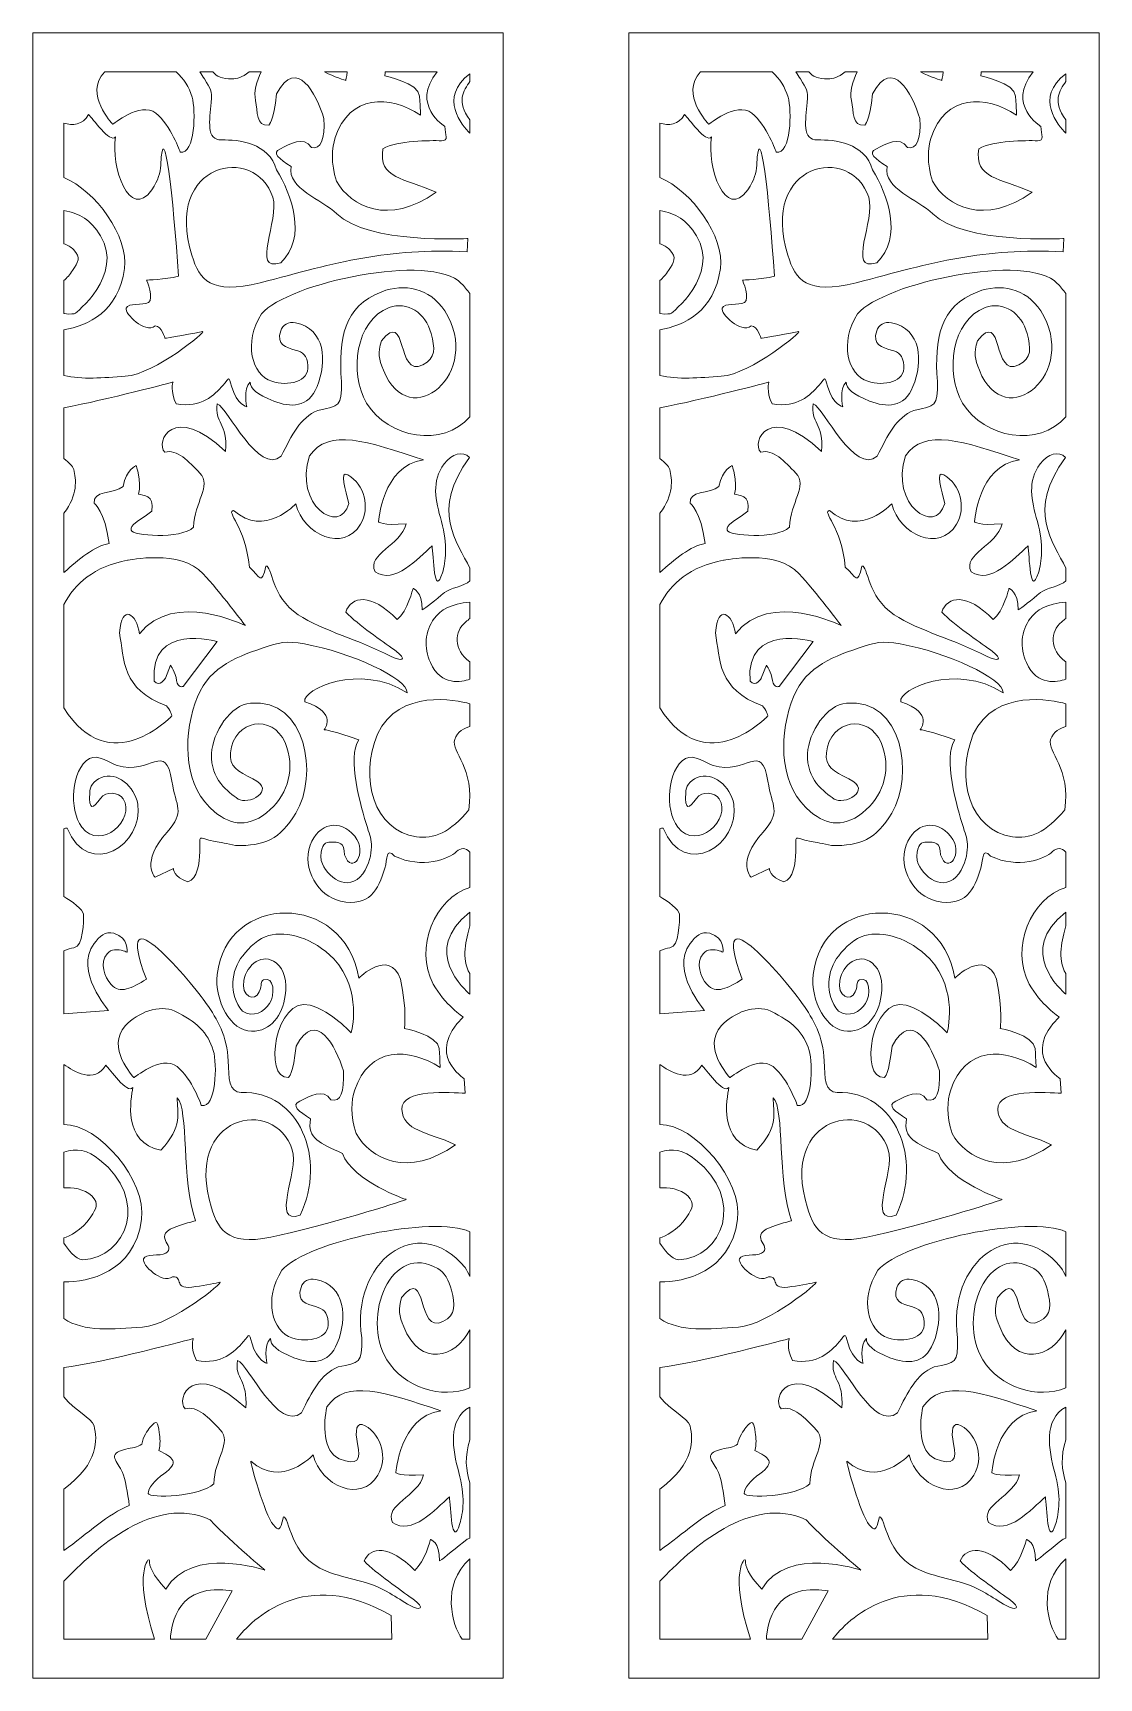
# Model space of a CAD drawing. Header units: centimetres. Extents: x -9.5 to 8.3, y -13.7 to 13.7.
import ezdxf

# ---------------------------------------------------------------- set-up
doc = ezdxf.new("R2010")
doc.units = ezdxf.units.CM
doc.header["$MEASUREMENT"] = 0
doc.layers.add('layer 1', color=7, linetype='Continuous')

msp = doc.modelspace()

# ---------------------------------------------------------------- linework, layer by layer
at = {"layer": 'layer 1', "color": 177, "lineweight": 9}
for points, knots in [([(-1.68805, 13.71711), (-1.68805, 13.71711), (-9.53542, 13.71711), (-9.53542, 13.71711), (-9.53542, 13.71711), (-9.53542, 13.71711), (-9.53542, -13.74877), (-9.53542, -13.74877), (-9.53542, -13.74877), (-9.53542, -13.74877), (-1.68805, -13.74877), (-1.68805, -13.74877), (-1.68805, -13.74877), (-1.68805, -13.74877), (-1.68805, 13.71711), (-1.68805, 13.71711)], [0, 0, 0, 0, 0.2, 0.2, 0.2, 0.2, 0.4, 0.4, 0.4, 0.4, 0.6, 0.6, 0.6, 0.6, 1, 1, 1, 1]), ([(-6.74896, 13.065), (-6.74896, 13.065), (-6.53131, 13.065), (-6.53131, 13.065), (-6.53131, 13.065), (-6.46894, 12.98719), (-6.37875, 12.94918), (-6.21063, 12.9489), (-6.21063, 12.9489), (-6.13185, 12.94876), (-6.04248, 12.97473), (-5.92608, 13.065), (-5.92608, 13.065), (-5.92608, 13.065), (-5.72326, 13.065), (-5.72326, 13.065), (-5.72326, 13.065), (-5.80698, 12.91073), (-5.84998, 12.73045), (-5.82113, 12.59059), (-5.82113, 12.59059), (-5.78094, 12.39561), (-5.81676, 12.15941), (-5.59759, 12.17632), (-5.59759, 12.17632), (-5.59759, 12.17632), (-5.51694, 12.23236), (-5.46857, 12.69927), (-5.46857, 12.69927), (-5.12991, 13.33428), (-4.80736, 12.69927), (-4.67833, 12.28839), (-4.67833, 12.28839), (-4.66221, 11.93353), (-4.72673, 11.76545), (-4.88799, 11.8028), (-4.88799, 11.8028), (-5.01701, 12.00824), (-5.24279, 11.85882), (-5.40405, 11.78412), (-5.40405, 11.78412), (-5.56532, 11.70941), (-5.42018, 11.61604), (-5.22665, 11.4853), (-5.22665, 11.4853), (-5.29713, 11.11798), (-4.7093, 10.93571), (-4.46406, 10.69627), (-4.46406, 10.69627), (-3.94472, 10.18911), (-2.2762, 10.28334), (-2.2762, 10.28334), (-2.2762, 10.28334), (-2.2762, 10.28334), (-2.28673, 10.06358), (-2.28673, 10.06358), (-2.28673, 10.06358), (-3.63357, 10.12226), (-4.42965, 9.89777), (-5.74271, 9.54293), (-5.74271, 9.54293), (-6.56997, 9.34274), (-6.75443, 9.5914), (-6.88229, 10.00398), (-6.88229, 10.00398), (-7.36375, 11.55724), (-5.8214, 11.87227), (-5.53253, 10.97244), (-5.53253, 10.97244), (-5.41439, 10.60443), (-5.90604, 9.70163), (-5.40002, 9.88087), (-5.40002, 9.88087), (-4.94992, 10.30726), (-5.22226, 11.02656), (-5.46857, 11.42926), (-5.46857, 11.42926), (-5.59605, 11.88568), (-6.10681, 11.93681), (-6.38401, 11.92955), (-6.38401, 11.92955), (-6.64843, 11.92262), (-6.5881, 12.25718), (-6.55955, 12.55745), (-6.55955, 12.55745), (-6.5399, 12.76431), (-6.56828, 12.7811), (-6.67345, 12.94795), (-6.67345, 12.94795), (-6.69764, 12.98633), (-6.72294, 13.02538), (-6.74896, 13.065)], [0, 0, 0, 0, 0.04166667, 0.04166667, 0.04166667, 0.04166667, 0.08333333, 0.08333333, 0.08333333, 0.08333333, 0.125, 0.125, 0.125, 0.125, 0.16666667, 0.16666667, 0.16666667, 0.16666667, 0.20833333, 0.20833333, 0.20833333, 0.20833333, 0.25, 0.25, 0.25, 0.25, 0.29166667, 0.29166667, 0.29166667, 0.29166667, 0.33333333, 0.33333333, 0.33333333, 0.33333333, 0.375, 0.375, 0.375, 0.375, 0.41666667, 0.41666667, 0.41666667, 0.41666667, 0.45833333, 0.45833333, 0.45833333, 0.45833333, 0.5, 0.5, 0.5, 0.5, 0.54166667, 0.54166667, 0.54166667, 0.54166667, 0.58333333, 0.58333333, 0.58333333, 0.58333333, 0.625, 0.625, 0.625, 0.625, 0.66666667, 0.66666667, 0.66666667, 0.66666667, 0.70833333, 0.70833333, 0.70833333, 0.70833333, 0.75, 0.75, 0.75, 0.75, 0.79166667, 0.79166667, 0.79166667, 0.79166667, 0.83333333, 0.83333333, 0.83333333, 0.83333333, 0.875, 0.875, 0.875, 0.875, 0.91666667, 0.91666667, 0.91666667, 0.91666667, 1, 1, 1, 1]), ([(-8.34138, 13.065), (-8.34138, 13.065), (-7.14602, 13.065), (-7.14602, 13.065), (-7.14602, 13.065), (-7.0168, 12.95005), (-6.93059, 12.81583), (-6.87949, 12.64536), (-6.87949, 12.64536), (-6.8137, 12.42582), (-6.82688, 11.67844), (-7.07811, 11.72695), (-7.07811, 11.72695), (-7.07811, 11.72695), (-7.23467, 12.18018), (-7.48389, 12.37661), (-7.48389, 12.37661), (-7.74797, 12.5847), (-8.207, 12.17247), (-8.207, 12.19386), (-8.207, 12.19386), (-8.207, 12.20785), (-8.68776, 12.69461), (-8.34307, 13.0632), (-8.34307, 13.0632), (-8.34307, 13.0632), (-8.34138, 13.065), (-8.34138, 13.065)], [0, 0, 0, 0, 0.125, 0.125, 0.125, 0.125, 0.25, 0.25, 0.25, 0.25, 0.375, 0.375, 0.375, 0.375, 0.5, 0.5, 0.5, 0.5, 0.625, 0.625, 0.625, 0.625, 0.75, 0.75, 0.75, 0.75, 1, 1, 1, 1]), ([(-4.66917, 13.065), (-4.66917, 13.065), (-4.28905, 13.065), (-4.28905, 13.065), (-4.28905, 13.065), (-4.30018, 12.97678), (-4.31467, 12.9234), (-4.31467, 12.9234), (-4.31467, 12.9234), (-4.31467, 12.9234), (-4.51577, 12.98529), (-4.66917, 13.065)], [0, 0, 0, 0, 0.25, 0.25, 0.25, 0.25, 0.5, 0.5, 0.5, 0.5, 1, 1, 1, 1]), ([(-3.65575, 13.065), (-3.65575, 13.065), (-2.79006, 13.065), (-2.79006, 13.065), (-2.79006, 13.065), (-3.23854, 12.51587), (-2.66247, 12.15766), (-2.66247, 12.15766), (-2.66247, 12.15766), (-2.65268, 12.01008), (-2.58931, 11.91429), (-2.71684, 11.91719), (-2.71684, 11.91719), (-2.90922, 11.92163), (-3.44563, 11.92068), (-3.6946, 11.78412), (-3.6946, 11.78412), (-3.77522, 11.27986), (-3.3398, 11.29852), (-2.80763, 11.05574), (-2.80763, 11.05574), (-3.59784, 10.49543), (-4.22678, 10.81295), (-4.4687, 11.2425), (-4.4687, 11.2425), (-4.56545, 11.55067), (-4.54882, 11.79054), (-4.49024, 11.97001), (-4.49024, 11.97001), (-4.25481, 12.6913), (-3.58237, 12.68315), (-3.06565, 12.34442), (-3.06565, 12.34442), (-3.06565, 12.34442), (-3.06565, 12.4378), (-3.08177, 12.66191), (-3.08177, 12.66191), (-3.0979, 12.88604), (-3.66234, 12.9981), (-3.66234, 12.9981), (-3.66234, 12.9981), (-3.66234, 12.9981), (-3.6587, 13.02092), (-3.65575, 13.065)], [0, 0, 0, 0, 0.08333333, 0.08333333, 0.08333333, 0.08333333, 0.16666667, 0.16666667, 0.16666667, 0.16666667, 0.25, 0.25, 0.25, 0.25, 0.33333333, 0.33333333, 0.33333333, 0.33333333, 0.41666667, 0.41666667, 0.41666667, 0.41666667, 0.5, 0.5, 0.5, 0.5, 0.58333333, 0.58333333, 0.58333333, 0.58333333, 0.66666667, 0.66666667, 0.66666667, 0.66666667, 0.75, 0.75, 0.75, 0.75, 0.83333333, 0.83333333, 0.83333333, 0.83333333, 1, 1, 1, 1]), ([(-2.2425, 13.03396), (-2.2425, 13.03396), (-2.2425, 12.90599), (-2.2425, 12.90599), (-2.2425, 12.90599), (-2.34742, 12.75641), (-2.4757, 12.57087), (-2.2425, 12.26526), (-2.2425, 12.26526), (-2.2425, 12.26526), (-2.2425, 12.04322), (-2.2425, 12.04322), (-2.2425, 12.04322), (-2.36988, 12.16539), (-2.77519, 12.64003), (-2.2425, 13.03396)], [0, 0, 0, 0, 0.2, 0.2, 0.2, 0.2, 0.4, 0.4, 0.4, 0.4, 0.6, 0.6, 0.6, 0.6, 1, 1, 1, 1]), ([(-9.01697, 7.99948), (-9.01697, 7.99948), (-9.01697, 8.7625), (-9.01697, 8.7625), (-9.01697, 8.7625), (-8.61364, 8.83004), (-8.10879, 9.06108), (-8.0083, 9.78119), (-8.0083, 9.78119), (-7.93314, 10.31979), (-8.49415, 11.08286), (-9.01697, 11.30324), (-9.01697, 11.30324), (-9.01697, 11.30324), (-9.01697, 12.21238), (-9.01697, 12.21238), (-9.01697, 12.21238), (-8.87013, 12.1663), (-8.71093, 12.17609), (-8.60615, 12.35406), (-8.60615, 12.35406), (-8.54165, 12.29801), (-8.25135, 11.86846), (-8.15459, 11.98052), (-8.15459, 11.98052), (-8.24023, 11.48444), (-7.92405, 10.56389), (-7.5508, 11.09989), (-7.5508, 11.09989), (-7.44191, 11.25625), (-7.40914, 11.38745), (-7.40269, 11.5065), (-7.40269, 11.5065), (-7.35426, 12.40021), (-7.19127, 10.95081), (-7.10635, 9.65522), (-7.10635, 9.65522), (-7.33212, 9.59918), (-7.63853, 9.58992), (-7.63853, 9.58992), (-7.63853, 9.58992), (-7.63853, 9.58992), (-7.50952, 9.27242), (-7.60628, 9.21638), (-7.60628, 9.21638), (-7.70304, 9.16035), (-7.94493, 9.21638), (-7.97718, 9.12301), (-7.97718, 9.12301), (-8.00946, 9.02961), (-7.67079, 8.69342), (-7.49338, 8.82417), (-7.49338, 8.82417), (-7.38049, 8.82417), (-7.33212, 8.61873), (-7.33212, 8.61873), (-7.33212, 8.61873), (-7.33212, 8.61873), (-6.7838, 8.71212), (-6.70317, 8.73078), (-6.70317, 8.73078), (-6.62252, 8.74947), (-7.49338, 8.02109), (-7.99333, 7.98373), (-7.99333, 7.98373), (-8.36208, 7.96065), (-8.71853, 7.92326), (-9.01697, 7.99948)], [0, 0, 0, 0, 0.05555556, 0.05555556, 0.05555556, 0.05555556, 0.11111111, 0.11111111, 0.11111111, 0.11111111, 0.16666667, 0.16666667, 0.16666667, 0.16666667, 0.22222222, 0.22222222, 0.22222222, 0.22222222, 0.27777778, 0.27777778, 0.27777778, 0.27777778, 0.33333333, 0.33333333, 0.33333333, 0.33333333, 0.38888889, 0.38888889, 0.38888889, 0.38888889, 0.44444444, 0.44444444, 0.44444444, 0.44444444, 0.5, 0.5, 0.5, 0.5, 0.55555556, 0.55555556, 0.55555556, 0.55555556, 0.61111111, 0.61111111, 0.61111111, 0.61111111, 0.66666667, 0.66666667, 0.66666667, 0.66666667, 0.72222222, 0.72222222, 0.72222222, 0.72222222, 0.77777778, 0.77777778, 0.77777778, 0.77777778, 0.83333333, 0.83333333, 0.83333333, 0.83333333, 0.88888889, 0.88888889, 0.88888889, 0.88888889, 1, 1, 1, 1]), ([(-9.01697, 9.03282), (-9.01697, 9.03282), (-9.01697, 9.58216), (-9.01697, 9.58216), (-9.01697, 9.58216), (-8.96792, 9.6275), (-8.919, 9.68288), (-8.8742, 9.75035), (-8.8742, 9.75035), (-8.78314, 9.88751), (-8.72653, 9.9667), (-8.85806, 10.10023), (-8.85806, 10.10023), (-8.90241, 10.14524), (-8.95789, 10.17615), (-9.01697, 10.19715), (-9.01697, 10.19715), (-9.01697, 10.19715), (-9.01697, 10.75065), (-9.01697, 10.75065), (-9.01697, 10.75065), (-8.75341, 10.70722), (-8.57018, 10.59786), (-8.40738, 10.32971), (-8.40738, 10.32971), (-8.007, 9.6703), (-8.83361, 9.03209), (-8.83361, 9.03209), (-8.83361, 9.03209), (-8.83361, 9.03209), (-8.91424, 9.01341), (-9.011, 9.03209), (-9.011, 9.03209), (-9.01299, 9.0323), (-9.01498, 9.03253), (-9.01697, 9.03282)], [0, 0, 0, 0, 0.1, 0.1, 0.1, 0.1, 0.2, 0.2, 0.2, 0.2, 0.3, 0.3, 0.3, 0.3, 0.4, 0.4, 0.4, 0.4, 0.5, 0.5, 0.5, 0.5, 0.6, 0.6, 0.6, 0.6, 0.7, 0.7, 0.7, 0.7, 0.8, 0.8, 0.8, 0.8, 1, 1, 1, 1]), ([(-9.01697, 4.70746), (-9.01697, 4.70746), (-9.01697, 5.69973), (-9.01697, 5.69973), (-9.01697, 5.69973), (-8.78227, 6.00466), (-8.81411, 6.26148), (-8.85298, 6.43032), (-8.85298, 6.43032), (-8.87225, 6.48838), (-8.93614, 6.54515), (-9.01697, 6.60957), (-9.01697, 6.60957), (-9.01697, 6.60957), (-9.01697, 7.46053), (-9.01697, 7.46053), (-9.01697, 7.46053), (-8.29838, 7.59332), (-7.19706, 7.88842), (-7.19706, 7.88842), (-7.19706, 7.88842), (-7.19706, 7.88842), (-7.25181, 7.72993), (-7.14232, 7.5239), (-7.14232, 7.5239), (-6.71892, 7.45035), (-6.50839, 7.6707), (-6.36509, 7.83297), (-6.36509, 7.83297), (-6.24746, 7.96623), (-6.27278, 7.99401), (-6.22184, 7.82048), (-6.22184, 7.82048), (-6.12821, 7.50147), (-5.96537, 7.47635), (-5.96537, 7.47635), (-5.96537, 7.47635), (-5.96537, 7.47635), (-6.03381, 7.77748), (-5.91063, 7.88842), (-5.91063, 7.88842), (-5.91063, 7.78512), (-5.80162, 7.68179), (-5.51696, 7.56993), (-5.51696, 7.56993), (-5.23539, 7.45927), (-4.93554, 7.45707), (-4.79397, 7.81125), (-4.79397, 7.81125), (-4.62433, 8.2356), (-4.65095, 8.76964), (-5.15053, 8.87806), (-5.15053, 8.87806), (-5.27119, 8.90424), (-5.3671, 8.84009), (-5.39897, 8.74449), (-5.39897, 8.74449), (-5.47846, 8.50615), (-5.30747, 8.46557), (-5.15947, 8.42249), (-5.15947, 8.42249), (-5.02548, 8.38348), (-4.96056, 8.33993), (-4.94562, 8.16201), (-4.94562, 8.16201), (-4.9226, 7.88812), (-5.27639, 7.81366), (-5.54958, 7.90075), (-5.54958, 7.90075), (-5.88347, 8.00726), (-6.02693, 8.54433), (-5.71904, 9.02955), (-5.71904, 9.02955), (-5.27116, 9.54823), (-2.89025, 10.05599), (-2.38559, 9.53621), (-2.38559, 9.53621), (-2.33915, 9.48839), (-2.29025, 9.4312), (-2.2425, 9.36429), (-2.2425, 9.36429), (-2.2425, 9.36429), (-2.2425, 7.3054), (-2.2425, 7.3054), (-2.2425, 7.3054), (-2.6886, 6.79359), (-3.60564, 6.9424), (-3.96542, 7.53515), (-3.96542, 7.53515), (-4.26965, 8.03642), (-4.14243, 8.92774), (-3.59109, 9.13087), (-3.59109, 9.13087), (-3.28471, 9.24372), (-2.98026, 9.04286), (-2.88912, 8.69668), (-2.88912, 8.69668), (-2.82661, 8.45912), (-2.80544, 8.28684), (-3.02954, 8.17426), (-3.02954, 8.17426), (-3.47678, 7.94954), (-3.27725, 9.12393), (-3.71938, 8.57682), (-3.71938, 8.57682), (-3.7799, 8.36953), (-3.7641, 8.27923), (-3.68543, 8.08404), (-3.68543, 8.08404), (-3.24827, 6.9991), (-2.01209, 8.05055), (-2.66221, 9.0758), (-2.66221, 9.0758), (-2.91056, 9.46748), (-3.34621, 9.53554), (-3.71339, 9.39572), (-3.71339, 9.39572), (-4.34924, 9.15363), (-4.43877, 8.61082), (-4.38673, 7.89992), (-4.38673, 7.89992), (-4.37857, 7.46737), (-4.41987, 7.49569), (-4.77913, 7.41578), (-4.77913, 7.41578), (-5.07913, 7.29084), (-5.21369, 7.00406), (-5.3906, 6.6522), (-5.3906, 6.6522), (-5.77377, 6.31936), (-6.28013, 7.46049), (-6.45805, 7.5239), (-6.45805, 7.5239), (-6.51279, 7.20691), (-6.28013, 7.20691), (-6.32119, 6.73144), (-6.32119, 6.73144), (-7.19706, 7.55559), (-7.49813, 6.88993), (-7.3339, 6.7156), (-7.3339, 6.7156), (-7.1328, 6.77687), (-6.9317, 6.56322), (-6.74959, 6.36792), (-6.74959, 6.36792), (-6.54496, 6.14855), (-6.84382, 5.88815), (-6.85492, 5.46353), (-6.85492, 5.46353), (-7.07389, 5.25749), (-7.88132, 5.32089), (-7.89501, 5.41599), (-7.89501, 5.41599), (-7.90869, 5.51107), (-7.7992, 5.54277), (-7.55287, 5.73297), (-7.55287, 5.73297), (-7.49813, 6.01824), (-7.70342, 5.98655), (-7.77183, 6.01824), (-7.77183, 6.01824), (-7.71709, 6.24013), (-7.81289, 6.49371), (-7.81289, 6.49371), (-7.81289, 6.49371), (-7.81289, 6.49371), (-7.97712, 6.43032), (-8.03187, 6.14502), (-8.03187, 6.14502), (-8.18239, 6.01824), (-8.55189, 6.08164), (-8.51085, 5.85975), (-8.51085, 5.85975), (-8.51085, 5.85975), (-8.33293, 5.73297), (-8.26451, 5.19409), (-8.26451, 5.19409), (-8.49569, 5.15067), (-8.77819, 4.93212), (-9.01697, 4.70746)], [0, 0, 0, 0, 0.02173913, 0.02173913, 0.02173913, 0.02173913, 0.04347826, 0.04347826, 0.04347826, 0.04347826, 0.06521739, 0.06521739, 0.06521739, 0.06521739, 0.08695652, 0.08695652, 0.08695652, 0.08695652, 0.10869565, 0.10869565, 0.10869565, 0.10869565, 0.13043478, 0.13043478, 0.13043478, 0.13043478, 0.15217391, 0.15217391, 0.15217391, 0.15217391, 0.17391304, 0.17391304, 0.17391304, 0.17391304, 0.19565217, 0.19565217, 0.19565217, 0.19565217, 0.2173913, 0.2173913, 0.2173913, 0.2173913, 0.23913043, 0.23913043, 0.23913043, 0.23913043, 0.26086957, 0.26086957, 0.26086957, 0.26086957, 0.2826087, 0.2826087, 0.2826087, 0.2826087, 0.30434783, 0.30434783, 0.30434783, 0.30434783, 0.32608696, 0.32608696, 0.32608696, 0.32608696, 0.34782609, 0.34782609, 0.34782609, 0.34782609, 0.36956522, 0.36956522, 0.36956522, 0.36956522, 0.39130435, 0.39130435, 0.39130435, 0.39130435, 0.41304348, 0.41304348, 0.41304348, 0.41304348, 0.43478261, 0.43478261, 0.43478261, 0.43478261, 0.45652174, 0.45652174, 0.45652174, 0.45652174, 0.47826087, 0.47826087, 0.47826087, 0.47826087, 0.5, 0.5, 0.5, 0.5, 0.52173913, 0.52173913, 0.52173913, 0.52173913, 0.54347826, 0.54347826, 0.54347826, 0.54347826, 0.56521739, 0.56521739, 0.56521739, 0.56521739, 0.58695652, 0.58695652, 0.58695652, 0.58695652, 0.60869565, 0.60869565, 0.60869565, 0.60869565, 0.63043478, 0.63043478, 0.63043478, 0.63043478, 0.65217391, 0.65217391, 0.65217391, 0.65217391, 0.67391304, 0.67391304, 0.67391304, 0.67391304, 0.69565217, 0.69565217, 0.69565217, 0.69565217, 0.7173913, 0.7173913, 0.7173913, 0.7173913, 0.73913043, 0.73913043, 0.73913043, 0.73913043, 0.76086957, 0.76086957, 0.76086957, 0.76086957, 0.7826087, 0.7826087, 0.7826087, 0.7826087, 0.80434783, 0.80434783, 0.80434783, 0.80434783, 0.82608696, 0.82608696, 0.82608696, 0.82608696, 0.84782609, 0.84782609, 0.84782609, 0.84782609, 0.86956522, 0.86956522, 0.86956522, 0.86956522, 0.89130435, 0.89130435, 0.89130435, 0.89130435, 0.91304348, 0.91304348, 0.91304348, 0.91304348, 0.93478261, 0.93478261, 0.93478261, 0.93478261, 0.95652174, 0.95652174, 0.95652174, 0.95652174, 1, 1, 1, 1]), ([(-2.2425, 4.78314), (-2.2425, 4.78314), (-2.2425, 4.57072), (-2.2425, 4.57072), (-2.2425, 4.57072), (-2.33293, 4.47769), (-2.57181, 4.45017), (-2.66803, 4.37301), (-2.66803, 4.37301), (-2.81576, 4.2545), (-2.97755, 4.11829), (-3.0373, 4.08369), (-3.0373, 4.08369), (-3.0373, 4.40541), (-3.19165, 4.44117), (-3.19165, 4.44117), (-3.19165, 4.44117), (-3.19165, 4.44117), (-3.28425, 4.06582), (-3.45402, 3.92284), (-3.45402, 3.92284), (-3.8984, 4.38027), (-4.22424, 4.31178), (-4.31324, 4.04656), (-4.31324, 4.04656), (-4.09976, 3.82746), (-3.71589, 3.56975), (-3.50235, 3.41601), (-3.50235, 3.41601), (-3.25586, 3.23856), (-3.39555, 3.22092), (-3.56805, 3.31183), (-3.56805, 3.31183), (-4.08263, 3.58305), (-4.69662, 3.73518), (-5.10835, 4.00441), (-5.10835, 4.00441), (-5.55741, 4.29804), (-5.5458, 4.82933), (-5.64559, 4.81652), (-5.64559, 4.81652), (-5.72276, 4.47691), (-5.7382, 4.63777), (-5.92341, 4.79864), (-5.92341, 4.79864), (-5.98515, 5.47784), (-6.32467, 5.72808), (-6.18578, 5.74594), (-6.18578, 5.74594), (-5.67647, 5.28123), (-5.14855, 5.85466), (-5.14855, 5.85466), (-5.14855, 5.85466), (-5.02024, 5.33452), (-4.34796, 5.04075), (-4.06825, 5.51349), (-4.06825, 5.51349), (-3.90248, 5.79366), (-4.00132, 6.17876), (-4.27902, 6.33938), (-4.27902, 6.33938), (-4.42942, 6.42636), (-4.31002, 6.07482), (-4.26507, 5.86162), (-4.26507, 5.86162), (-4.40779, 5.31696), (-5.19031, 5.83702), (-4.91826, 6.65477), (-4.91826, 6.65477), (-4.60159, 7.12152), (-3.95904, 6.90564), (-3.01829, 6.58811), (-3.01829, 6.58811), (-3.70919, 6.48811), (-3.76675, 5.55461), (-3.76675, 5.55461), (-3.76675, 5.55461), (-3.76675, 5.55461), (-3.70919, 5.48793), (-3.30617, 5.52128), (-3.30617, 5.52128), (-3.39252, 5.15455), (-3.96828, 5.02119), (-3.82434, 4.72114), (-3.82434, 4.72114), (-3.50772, 4.501), (-3.10453, 4.94129), (-2.87435, 5.15455), (-2.87435, 5.15455), (-2.85336, 5.00061), (-2.83813, 4.26205), (-2.70077, 4.70446), (-2.70077, 4.70446), (-2.64676, 4.87836), (-2.60659, 5.17065), (-2.717, 5.55975), (-2.717, 5.55975), (-2.81752, 5.91401), (-2.88987, 6.23501), (-2.67032, 6.52239), (-2.67032, 6.52239), (-2.54293, 6.68912), (-2.36049, 6.74946), (-2.2476, 6.62778), (-2.2476, 6.62778), (-2.90903, 5.7381), (-2.45286, 5.21793), (-2.2425, 4.78314)], [0, 0, 0, 0, 0.03571429, 0.03571429, 0.03571429, 0.03571429, 0.07142857, 0.07142857, 0.07142857, 0.07142857, 0.10714286, 0.10714286, 0.10714286, 0.10714286, 0.14285714, 0.14285714, 0.14285714, 0.14285714, 0.17857143, 0.17857143, 0.17857143, 0.17857143, 0.21428571, 0.21428571, 0.21428571, 0.21428571, 0.25, 0.25, 0.25, 0.25, 0.28571429, 0.28571429, 0.28571429, 0.28571429, 0.32142857, 0.32142857, 0.32142857, 0.32142857, 0.35714286, 0.35714286, 0.35714286, 0.35714286, 0.39285714, 0.39285714, 0.39285714, 0.39285714, 0.42857143, 0.42857143, 0.42857143, 0.42857143, 0.46428571, 0.46428571, 0.46428571, 0.46428571, 0.5, 0.5, 0.5, 0.5, 0.53571429, 0.53571429, 0.53571429, 0.53571429, 0.57142857, 0.57142857, 0.57142857, 0.57142857, 0.60714286, 0.60714286, 0.60714286, 0.60714286, 0.64285714, 0.64285714, 0.64285714, 0.64285714, 0.67857143, 0.67857143, 0.67857143, 0.67857143, 0.71428571, 0.71428571, 0.71428571, 0.71428571, 0.75, 0.75, 0.75, 0.75, 0.78571429, 0.78571429, 0.78571429, 0.78571429, 0.82142857, 0.82142857, 0.82142857, 0.82142857, 0.85714286, 0.85714286, 0.85714286, 0.85714286, 0.89285714, 0.89285714, 0.89285714, 0.89285714, 0.92857143, 0.92857143, 0.92857143, 0.92857143, 1, 1, 1, 1]), ([(-9.01697, 2.44885), (-9.01697, 2.44885), (-9.01697, 4.17563), (-9.01697, 4.17563), (-9.01697, 4.17563), (-8.83775, 4.52301), (-8.51169, 4.81196), (-7.95407, 4.91393), (-7.95407, 4.91393), (-7.95407, 4.91393), (-7.06151, 5.10097), (-6.69598, 4.6875), (-6.69598, 4.6875), (-6.42397, 4.40202), (-5.99045, 3.82119), (-5.99045, 3.82119), (-5.99045, 3.82119), (-5.99045, 3.82119), (-7.18052, 4.42171), (-7.75856, 3.68337), (-7.75856, 3.68337), (-7.80107, 4.02793), (-8.05608, 4.19529), (-8.09007, 3.70306), (-8.09007, 3.70306), (-8.01357, 3.2502), (-8.05608, 2.75798), (-7.30804, 2.48234), (-7.30804, 2.48234), (-7.24854, 2.42328), (-7.21453, 2.31498), (-7.21453, 2.31498), (-7.21453, 2.31498), (-7.21453, 2.31498), (-8.25641, 1.21958), (-9.01697, 2.44885)], [0, 0, 0, 0, 0.1, 0.1, 0.1, 0.1, 0.2, 0.2, 0.2, 0.2, 0.3, 0.3, 0.3, 0.3, 0.4, 0.4, 0.4, 0.4, 0.5, 0.5, 0.5, 0.5, 0.6, 0.6, 0.6, 0.6, 0.7, 0.7, 0.7, 0.7, 0.8, 0.8, 0.8, 0.8, 1, 1, 1, 1]), ([(-2.2425, 4.2131), (-2.2425, 4.2131), (-2.2425, 3.94177), (-2.2425, 3.94177), (-2.2425, 3.94177), (-2.26192, 3.92466), (-2.28382, 3.90745), (-2.31109, 3.88503), (-2.31109, 3.88503), (-2.50871, 3.72239), (-2.52472, 3.42165), (-2.2425, 3.21531), (-2.2425, 3.21531), (-2.2425, 3.21531), (-2.2425, 2.92798), (-2.2425, 2.92798), (-2.2425, 2.92798), (-2.3846, 2.88246), (-2.71748, 2.80117), (-2.90178, 3.20451), (-2.90178, 3.20451), (-3.01608, 3.45463), (-2.99318, 3.72872), (-2.83759, 3.94127), (-2.83759, 3.94127), (-2.73333, 4.08368), (-2.55518, 4.1894), (-2.2425, 4.2131)], [0, 0, 0, 0, 0.125, 0.125, 0.125, 0.125, 0.25, 0.25, 0.25, 0.25, 0.375, 0.375, 0.375, 0.375, 0.5, 0.5, 0.5, 0.5, 0.625, 0.625, 0.625, 0.625, 0.75, 0.75, 0.75, 0.75, 1, 1, 1, 1]), ([(-7.02751, 2.80719), (-7.02751, 2.80719), (-6.45798, 3.55538), (-6.45798, 3.55538), (-6.45798, 3.55538), (-6.45798, 3.55538), (-7.59704, 3.88027), (-7.51205, 2.89581), (-7.51205, 2.89581), (-7.41854, 2.7875), (-7.32503, 2.94503), (-7.32503, 2.94503), (-7.32503, 2.94503), (-7.32503, 2.94503), (-7.24001, 3.16162), (-7.24001, 3.16162), (-7.24001, 3.16162), (-7.24001, 3.16162), (-7.15502, 3.04348), (-7.13801, 2.90566), (-7.13801, 2.90566), (-7.12102, 2.76782), (-7.02751, 2.80719), (-7.02751, 2.80719)], [0, 0, 0, 0, 0.14285714, 0.14285714, 0.14285714, 0.14285714, 0.28571429, 0.28571429, 0.28571429, 0.28571429, 0.42857143, 0.42857143, 0.42857143, 0.42857143, 0.57142857, 0.57142857, 0.57142857, 0.57142857, 0.71428571, 0.71428571, 0.71428571, 0.71428571, 1, 1, 1, 1]), ([(-9.01697, -2.65766), (-9.01697, -2.65766), (-9.01697, -1.6087), (-9.01697, -1.6087), (-9.01697, -1.6087), (-8.96064, -1.58333), (-8.90228, -1.5628), (-8.85185, -1.55695), (-8.85185, -1.55695), (-8.69058, -1.53827), (-8.69058, -1.10871), (-8.69058, -0.99666), (-8.69058, -0.99666), (-8.69058, -0.9187), (-8.89347, -0.77756), (-9.01697, -0.69881), (-9.01697, -0.69881), (-9.01697, -0.69881), (-9.01697, 0.4273), (-9.01697, 0.4273), (-9.01697, 0.4273), (-9.00153, 0.43776), (-8.98421, 0.44286), (-8.96475, 0.44144), (-8.96475, 0.44144), (-8.60592, -0.439), (-7.67307, 0.17684), (-7.78533, 0.84284), (-7.78533, 0.84284), (-7.83518, 1.1386), (-8.13623, 1.3926), (-8.39345, 1.2881), (-8.39345, 1.2881), (-8.53261, 1.23158), (-8.58234, 1.13188), (-8.58719, 1.03379), (-8.58719, 1.03379), (-8.60275, 0.71899), (-8.53397, 0.76099), (-8.40686, 0.93682), (-8.40686, 0.93682), (-8.3139, 1.06541), (-8.10515, 1.04508), (-8.02916, 0.92823), (-8.02916, 0.92823), (-7.81352, 0.59654), (-8.40294, 0.04383), (-8.71953, 0.45813), (-8.71953, 0.45813), (-8.94028, 0.74693), (-8.89868, 1.42261), (-8.59321, 1.60215), (-8.59321, 1.60215), (-8.44893, 1.68694), (-8.23912, 1.51849), (-8.13029, 1.487), (-8.13029, 1.487), (-7.5716, 1.31054), (-7.32339, 1.91202), (-7.21587, 1.22266), (-7.21587, 1.22266), (-7.14828, 0.78922), (-6.98689, 0.72371), (-7.29707, 0.37486), (-7.29707, 0.37486), (-7.74853, -0.13288), (-7.49719, -0.38032), (-7.49719, -0.38032), (-7.49719, -0.38032), (-7.49719, -0.38032), (-7.19077, -0.23091), (-7.19077, -0.23091), (-7.19077, -0.23091), (-7.19077, -0.23091), (-7.19077, -0.38032), (-6.94887, -0.45503), (-6.94887, -0.45503), (-6.79163, -0.40951), (-6.75417, -0.14897), (-6.7489, 0.0476), (-6.7489, 0.0476), (-6.74079, 0.35051), (-6.81078, 0.28252), (-6.49568, 0.21995), (-6.49568, 0.21995), (-6.40978, 0.20289), (-6.29746, 0.18089), (-6.15185, 0.15289), (-6.15185, 0.15289), (-5.68025, 0.13746), (-5.40742, 0.25771), (-5.14854, 0.68906), (-5.14854, 0.68906), (-4.76688, 1.32497), (-4.96853, 2.61225), (-5.90605, 2.52775), (-5.90605, 2.52775), (-6.23574, 2.49806), (-6.53535, 2.04505), (-6.55366, 1.68438), (-6.55366, 1.68438), (-6.57565, 1.2517), (-6.27405, 1.04377), (-6.11026, 0.92705), (-6.11026, 0.92705), (-5.95939, 0.81951), (-5.44893, 1.05902), (-5.86385, 1.26398), (-5.86385, 1.26398), (-6.12139, 1.39121), (-6.26289, 1.47188), (-6.23906, 1.69574), (-6.23906, 1.69574), (-6.17891, 2.26185), (-5.53384, 2.35058), (-5.3276, 1.86849), (-5.3276, 1.86849), (-5.1486, 1.45002), (-5.27955, 1.01896), (-5.57312, 0.75193), (-5.57312, 0.75193), (-5.92696, 0.43005), (-6.23104, 0.49267), (-6.49732, 0.70695), (-6.49732, 0.70695), (-7.00932, 1.11905), (-7.04048, 1.89187), (-6.82697, 2.53014), (-6.82697, 2.53014), (-6.63451, 3.10549), (-6.19517, 3.28174), (-5.70956, 3.44485), (-5.70956, 3.44485), (-5.42125, 3.54169), (-5.30894, 3.57198), (-5.00537, 3.5169), (-5.00537, 3.5169), (-4.22897, 3.37593), (-3.28805, 2.94206), (-3.28805, 2.70133), (-3.28805, 2.70133), (-4.07826, 3.20558), (-5.04587, 2.75735), (-4.99751, 2.55191), (-4.99751, 2.55191), (-4.43306, 2.36515), (-4.67497, 2.085), (-4.67497, 2.085), (-4.67497, 2.085), (-4.67497, 2.085), (-4.51369, 2.06632), (-4.0944, 1.9169), (-4.0944, 1.9169), (-4.29598, 1.62509), (-4.06447, 0.79748), (-3.95355, 0.44938), (-3.95355, 0.44938), (-3.91063, 0.31473), (-3.88222, 0.26421), (-3.88593, 0.12391), (-3.88593, 0.12391), (-3.88908, 0.00779), (-3.91853, -0.15563), (-4.02988, -0.3243), (-4.02988, -0.3243), (-4.27179, -0.64179), (-4.64272, -0.38032), (-4.72335, -0.10017), (-4.72335, -0.10017), (-4.74677, 0.11692), (-4.6769, 0.20264), (-4.59603, 0.20651), (-4.59603, 0.20651), (-4.40026, 0.21592), (-4.34183, 0.20073), (-4.33252, -0.00498), (-4.33252, -0.00498), (-4.21701, -0.35837), (-3.93262, 0.02755), (-4.16522, 0.30646), (-4.16522, 0.30646), (-4.41353, 0.60433), (-4.76974, 0.52496), (-4.90581, 0.15555), (-4.90581, 0.15555), (-5.04991, -0.23568), (-4.77725, -0.69805), (-4.39925, -0.7778), (-4.39925, -0.7778), (-3.9178, -0.8794), (-3.7716, -0.59345), (-3.66196, -0.22839), (-3.66196, -0.22839), (-3.6159, -0.07485), (-3.6502, 0.12901), (-3.49817, -0.02609), (-3.49817, -0.02609), (-3.04184, -0.24585), (-2.58652, -0.07331), (-2.46557, 0.04924), (-2.46557, 0.04924), (-2.40125, 0.11442), (-2.30897, 0.12381), (-2.2425, 0.04055), (-2.2425, 0.04055), (-2.2425, 0.04055), (-2.2425, -0.54769), (-2.2425, -0.54769), (-2.2425, -0.54769), (-2.823, -0.7276), (-3.1774, -1.56041), (-2.85334, -2.16133), (-2.85334, -2.16133), (-2.66928, -2.50265), (-2.35268, -2.7149), (-2.35268, -2.7149), (-2.35268, -2.7149), (-2.99776, -3.33123), (-2.33656, -3.74211), (-2.33656, -3.74211), (-2.33656, -3.74211), (-2.33656, -3.74211), (-2.32043, -3.98491), (-2.32043, -3.98491), (-2.32043, -3.98491), (-2.55177, -3.97326), (-3.39478, -3.90288), (-3.37773, -4.25394), (-3.37773, -4.25394), (-3.35987, -4.61883), (-2.95983, -4.6259), (-2.48169, -4.84403), (-2.48169, -4.84403), (-3.27192, -5.40433), (-3.90087, -5.08683), (-4.14278, -4.65727), (-4.14278, -4.65727), (-4.23954, -4.34911), (-4.22291, -4.10923), (-4.16433, -3.92975), (-4.16433, -3.92975), (-3.9289, -3.20847), (-3.25646, -3.21662), (-2.73974, -3.55535), (-2.73974, -3.55535), (-2.73974, -3.55535), (-2.73974, -3.46198), (-2.75586, -3.23785), (-2.75586, -3.23785), (-2.77199, -3.01373), (-3.33643, -2.90166), (-3.33643, -2.90166), (-3.33643, -2.90166), (-3.33643, -2.90166), (-3.28805, -2.60284), (-3.40094, -2.07989), (-3.40094, -2.07989), (-3.59445, -1.55695), (-4.0944, -2.06123), (-4.0944, -2.06123), (-4.0944, -2.06123), (-4.34724, -0.59702), (-6.31009, -0.65086), (-6.45953, -2.00229), (-6.45953, -2.00229), (-6.50799, -2.44029), (-6.23576, -2.9503), (-5.88472, -2.95087), (-5.88472, -2.95087), (-5.56276, -2.95141), (-5.37061, -2.68202), (-5.32324, -2.35509), (-5.32324, -2.35509), (-5.28953, -2.12246), (-5.33664, -1.92042), (-5.47602, -1.80967), (-5.47602, -1.80967), (-5.69768, -1.63357), (-5.96332, -1.83008), (-6.01592, -2.10072), (-6.01592, -2.10072), (-6.06819, -2.36912), (-5.8288, -2.46583), (-5.75824, -2.29461), (-5.75824, -2.29461), (-5.70602, -2.16786), (-5.74653, -2.11705), (-5.68587, -2.09288), (-5.68587, -2.09288), (-5.50656, -2.02146), (-5.49277, -2.34861), (-5.58579, -2.48557), (-5.58579, -2.48557), (-5.68091, -2.6255), (-5.85321, -2.72912), (-6.03841, -2.61475), (-6.03841, -2.61475), (-6.28268, -2.33115), (-6.22598, -1.93271), (-6.03415, -1.68966), (-6.03415, -1.68966), (-5.9219, -1.54746), (-5.76266, -1.39582), (-5.59926, -1.35211), (-5.59926, -1.35211), (-5.29596, -1.27092), (-4.8595, -1.38329), (-4.51369, -1.74371), (-4.51369, -1.74371), (-4.02988, -2.26665), (-4.22341, -2.97637), (-4.22341, -2.97637), (-4.22341, -2.97637), (-4.22341, -2.97637), (-4.54322, -2.62084), (-4.90941, -2.51666), (-4.90941, -2.51666), (-5.4938, -2.35043), (-5.69427, -3.75604), (-5.27166, -3.72345), (-5.27166, -3.72345), (-5.27166, -3.72345), (-5.19103, -3.6674), (-5.14263, -3.20049), (-5.14263, -3.20049), (-4.80398, -2.56548), (-4.48143, -3.20049), (-4.35242, -3.61138), (-4.35242, -3.61138), (-4.3363, -3.96623), (-4.40082, -4.13431), (-4.56208, -4.09697), (-4.56208, -4.09697), (-4.69109, -3.89153), (-4.91686, -4.04094), (-5.07814, -4.11565), (-5.07814, -4.11565), (-5.23941, -4.19036), (-5.09427, -4.28373), (-4.90074, -4.41448), (-4.90074, -4.41448), (-4.96526, -4.75066), (-4.73948, -4.80668), (-4.36855, -4.99345), (-4.36855, -4.99345), (-4.19116, -5.46037), (-3.30418, -5.75919), (-3.30418, -5.75919), (-3.30418, -5.75919), (-3.30418, -5.75919), (-4.35242, -6.11405), (-5.4168, -6.35685), (-5.4168, -6.35685), (-6.24406, -6.55703), (-6.4285, -6.30836), (-6.55638, -5.8958), (-6.55638, -5.8958), (-7.03784, -4.34254), (-5.49549, -4.02749), (-5.20662, -4.92733), (-5.20662, -4.92733), (-5.08847, -5.29532), (-5.58011, -6.19815), (-5.07411, -6.0189), (-5.07411, -6.0189), (-4.62355, -5.07713), (-5.09073, -3.94489), (-6.0581, -3.97022), (-6.0581, -3.97022), (-6.2664, -3.97566), (-6.26751, -3.72773), (-6.27647, -3.44648), (-6.27647, -3.44648), (-6.28992, -3.02403), (-6.45576, -2.75751), (-6.64171, -2.48548), (-6.64171, -2.48548), (-6.8395, -2.19611), (-8.24525, -0.48381), (-7.64232, -2.07989), (-7.64232, -2.07989), (-7.88423, -2.23397), (-8.08269, -2.33183), (-8.23001, -2.17093), (-8.23001, -2.17093), (-8.34451, -2.04583), (-8.42225, -1.80634), (-8.29791, -1.65532), (-8.29791, -1.65532), (-8.26308, -1.61303), (-8.21749, -1.59483), (-8.17128, -1.58983), (-8.17128, -1.58983), (-8.06959, -1.57886), (-7.96487, -1.63166), (-7.96487, -1.63166), (-7.96487, -1.63166), (-7.96487, -1.63166), (-7.92583, -1.39044), (-8.18688, -1.31435), (-8.18688, -1.31435), (-8.3269, -1.27362), (-8.42358, -1.3663), (-8.51374, -1.48725), (-8.51374, -1.48725), (-8.8534, -1.94272), (-8.27128, -2.60284), (-8.27128, -2.60284), (-8.27128, -2.60284), (-8.27128, -2.60284), (-9.01697, -2.65766), (-9.01697, -2.65766)], [0, 0, 0, 0, 0.00961538, 0.00961538, 0.00961538, 0.00961538, 0.01923077, 0.01923077, 0.01923077, 0.01923077, 0.02884615, 0.02884615, 0.02884615, 0.02884615, 0.03846154, 0.03846154, 0.03846154, 0.03846154, 0.04807692, 0.04807692, 0.04807692, 0.04807692, 0.05769231, 0.05769231, 0.05769231, 0.05769231, 0.06730769, 0.06730769, 0.06730769, 0.06730769, 0.07692308, 0.07692308, 0.07692308, 0.07692308, 0.08653846, 0.08653846, 0.08653846, 0.08653846, 0.09615385, 0.09615385, 0.09615385, 0.09615385, 0.10576923, 0.10576923, 0.10576923, 0.10576923, 0.11538462, 0.11538462, 0.11538462, 0.11538462, 0.125, 0.125, 0.125, 0.125, 0.13461538, 0.13461538, 0.13461538, 0.13461538, 0.14423077, 0.14423077, 0.14423077, 0.14423077, 0.15384615, 0.15384615, 0.15384615, 0.15384615, 0.16346154, 0.16346154, 0.16346154, 0.16346154, 0.17307692, 0.17307692, 0.17307692, 0.17307692, 0.18269231, 0.18269231, 0.18269231, 0.18269231, 0.19230769, 0.19230769, 0.19230769, 0.19230769, 0.20192308, 0.20192308, 0.20192308, 0.20192308, 0.21153846, 0.21153846, 0.21153846, 0.21153846, 0.22115385, 0.22115385, 0.22115385, 0.22115385, 0.23076923, 0.23076923, 0.23076923, 0.23076923, 0.24038462, 0.24038462, 0.24038462, 0.24038462, 0.25, 0.25, 0.25, 0.25, 0.25961538, 0.25961538, 0.25961538, 0.25961538, 0.26923077, 0.26923077, 0.26923077, 0.26923077, 0.27884615, 0.27884615, 0.27884615, 0.27884615, 0.28846154, 0.28846154, 0.28846154, 0.28846154, 0.29807692, 0.29807692, 0.29807692, 0.29807692, 0.30769231, 0.30769231, 0.30769231, 0.30769231, 0.31730769, 0.31730769, 0.31730769, 0.31730769, 0.32692308, 0.32692308, 0.32692308, 0.32692308, 0.33653846, 0.33653846, 0.33653846, 0.33653846, 0.34615385, 0.34615385, 0.34615385, 0.34615385, 0.35576923, 0.35576923, 0.35576923, 0.35576923, 0.36538462, 0.36538462, 0.36538462, 0.36538462, 0.375, 0.375, 0.375, 0.375, 0.38461538, 0.38461538, 0.38461538, 0.38461538, 0.39423077, 0.39423077, 0.39423077, 0.39423077, 0.40384615, 0.40384615, 0.40384615, 0.40384615, 0.41346154, 0.41346154, 0.41346154, 0.41346154, 0.42307692, 0.42307692, 0.42307692, 0.42307692, 0.43269231, 0.43269231, 0.43269231, 0.43269231, 0.44230769, 0.44230769, 0.44230769, 0.44230769, 0.45192308, 0.45192308, 0.45192308, 0.45192308, 0.46153846, 0.46153846, 0.46153846, 0.46153846, 0.47115385, 0.47115385, 0.47115385, 0.47115385, 0.48076923, 0.48076923, 0.48076923, 0.48076923, 0.49038462, 0.49038462, 0.49038462, 0.49038462, 0.5, 0.5, 0.5, 0.5, 0.50961538, 0.50961538, 0.50961538, 0.50961538, 0.51923077, 0.51923077, 0.51923077, 0.51923077, 0.52884615, 0.52884615, 0.52884615, 0.52884615, 0.53846154, 0.53846154, 0.53846154, 0.53846154, 0.54807692, 0.54807692, 0.54807692, 0.54807692, 0.55769231, 0.55769231, 0.55769231, 0.55769231, 0.56730769, 0.56730769, 0.56730769, 0.56730769, 0.57692308, 0.57692308, 0.57692308, 0.57692308, 0.58653846, 0.58653846, 0.58653846, 0.58653846, 0.59615385, 0.59615385, 0.59615385, 0.59615385, 0.60576923, 0.60576923, 0.60576923, 0.60576923, 0.61538462, 0.61538462, 0.61538462, 0.61538462, 0.625, 0.625, 0.625, 0.625, 0.63461538, 0.63461538, 0.63461538, 0.63461538, 0.64423077, 0.64423077, 0.64423077, 0.64423077, 0.65384615, 0.65384615, 0.65384615, 0.65384615, 0.66346154, 0.66346154, 0.66346154, 0.66346154, 0.67307692, 0.67307692, 0.67307692, 0.67307692, 0.68269231, 0.68269231, 0.68269231, 0.68269231, 0.69230769, 0.69230769, 0.69230769, 0.69230769, 0.70192308, 0.70192308, 0.70192308, 0.70192308, 0.71153846, 0.71153846, 0.71153846, 0.71153846, 0.72115385, 0.72115385, 0.72115385, 0.72115385, 0.73076923, 0.73076923, 0.73076923, 0.73076923, 0.74038462, 0.74038462, 0.74038462, 0.74038462, 0.75, 0.75, 0.75, 0.75, 0.75961538, 0.75961538, 0.75961538, 0.75961538, 0.76923077, 0.76923077, 0.76923077, 0.76923077, 0.77884615, 0.77884615, 0.77884615, 0.77884615, 0.78846154, 0.78846154, 0.78846154, 0.78846154, 0.79807692, 0.79807692, 0.79807692, 0.79807692, 0.80769231, 0.80769231, 0.80769231, 0.80769231, 0.81730769, 0.81730769, 0.81730769, 0.81730769, 0.82692308, 0.82692308, 0.82692308, 0.82692308, 0.83653846, 0.83653846, 0.83653846, 0.83653846, 0.84615385, 0.84615385, 0.84615385, 0.84615385, 0.85576923, 0.85576923, 0.85576923, 0.85576923, 0.86538462, 0.86538462, 0.86538462, 0.86538462, 0.875, 0.875, 0.875, 0.875, 0.88461538, 0.88461538, 0.88461538, 0.88461538, 0.89423077, 0.89423077, 0.89423077, 0.89423077, 0.90384615, 0.90384615, 0.90384615, 0.90384615, 0.91346154, 0.91346154, 0.91346154, 0.91346154, 0.92307692, 0.92307692, 0.92307692, 0.92307692, 0.93269231, 0.93269231, 0.93269231, 0.93269231, 0.94230769, 0.94230769, 0.94230769, 0.94230769, 0.95192308, 0.95192308, 0.95192308, 0.95192308, 0.96153846, 0.96153846, 0.96153846, 0.96153846, 0.97115385, 0.97115385, 0.97115385, 0.97115385, 0.98076923, 0.98076923, 0.98076923, 0.98076923, 1, 1, 1, 1]), ([(-2.2425, 2.51837), (-2.2425, 2.51837), (-2.2425, 2.1356), (-2.2425, 2.1356), (-2.2425, 2.1356), (-2.33264, 2.11443), (-2.45348, 2.0584), (-2.49646, 1.91904), (-2.49646, 1.91904), (-2.5581, 1.71914), (-2.15126, 1.43359), (-2.26222, 0.74824), (-2.26222, 0.74824), (-2.55917, 0.36614), (-2.8619, 0.25518), (-3.13259, 0.29551), (-3.13259, 0.29551), (-3.85223, 0.4027), (-4.08562, 1.27056), (-3.78683, 2.01071), (-3.78683, 2.01071), (-3.41424, 2.77822), (-2.47723, 2.57849), (-2.2425, 2.51837)], [0, 0, 0, 0, 0.14285714, 0.14285714, 0.14285714, 0.14285714, 0.28571429, 0.28571429, 0.28571429, 0.28571429, 0.42857143, 0.42857143, 0.42857143, 0.42857143, 0.57142857, 0.57142857, 0.57142857, 0.57142857, 0.71428571, 0.71428571, 0.71428571, 0.71428571, 1, 1, 1, 1]), ([(-2.2425, -0.96416), (-2.2425, -0.96416), (-2.2425, -1.19004), (-2.2425, -1.19004), (-2.2425, -1.19004), (-2.30451, -1.40978), (-2.3961, -1.7377), (-2.2425, -1.98685), (-2.2425, -1.98685), (-2.2425, -1.98685), (-2.2425, -2.33176), (-2.2425, -2.33176), (-2.2425, -2.33176), (-2.31103, -2.27412), (-3.07513, -1.6021), (-2.2425, -0.96416)], [0, 0, 0, 0, 0.2, 0.2, 0.2, 0.2, 0.4, 0.4, 0.4, 0.4, 0.6, 0.6, 0.6, 0.6, 1, 1, 1, 1]), ([(-7.85198, -3.72345), (-7.85198, -3.70944), (-8.33275, -3.22268), (-7.98804, -2.8541), (-7.98804, -2.8541), (-7.78784, -2.64007), (-7.42355, -2.49232), (-7.16645, -2.61489), (-7.16645, -2.61489), (-6.81395, -2.78294), (-6.61463, -2.97107), (-6.52446, -3.27195), (-6.52446, -3.27195), (-6.45867, -3.49149), (-6.47185, -4.23885), (-6.7231, -4.19036), (-6.7231, -4.19036), (-6.7231, -4.19036), (-6.87966, -3.73711), (-7.12888, -3.54069), (-7.12888, -3.54069), (-7.39295, -3.3326), (-7.85198, -3.74482), (-7.85198, -3.72345)], [0, 0, 0, 0, 0.14285714, 0.14285714, 0.14285714, 0.14285714, 0.28571429, 0.28571429, 0.28571429, 0.28571429, 0.42857143, 0.42857143, 0.42857143, 0.42857143, 0.57142857, 0.57142857, 0.57142857, 0.57142857, 0.71428571, 0.71428571, 0.71428571, 0.71428571, 1, 1, 1, 1]), ([(-9.01697, -7.74775), (-9.01697, -7.74775), (-9.01697, -7.1348), (-9.01697, -7.1348), (-9.01697, -7.1348), (-8.61883, -7.12942), (-7.84859, -6.99933), (-7.72182, -6.09087), (-7.72182, -6.09087), (-7.63251, -5.45091), (-8.44125, -4.49411), (-9.01697, -4.50737), (-9.01697, -4.50737), (-9.01697, -4.50737), (-9.01697, -3.50532), (-9.01697, -3.50532), (-9.01697, -3.50532), (-8.86079, -3.62139), (-8.50501, -3.83285), (-8.31966, -3.518), (-8.31966, -3.518), (-8.25515, -3.57403), (-7.96487, -4.00358), (-7.86811, -3.89153), (-7.86811, -3.89153), (-7.90036, -4.07829), (-8.04549, -4.80668), (-7.40043, -4.93742), (-7.40043, -4.93742), (-7.0295, -4.54521), (-7.12626, -4.30241), (-7.12626, -4.05962), (-7.12626, -4.05962), (-6.93274, -4.24638), (-7.06176, -5.44169), (-6.81984, -6.11405), (-6.81984, -6.11405), (-6.90451, -6.13505), (-7.00052, -6.16396), (-7.08748, -6.19185), (-7.08748, -6.19185), (-7.62286, -6.36378), (-7.10846, -6.53331), (-7.31979, -6.65568), (-7.31979, -6.65568), (-7.41655, -6.71169), (-7.65845, -6.65568), (-7.6907, -6.74905), (-7.6907, -6.74905), (-7.72297, -6.84244), (-7.3843, -7.17862), (-7.20689, -7.04788), (-7.20689, -7.04788), (-6.99972, -7.04788), (-7.21854, -7.28365), (-6.81585, -7.21379), (-6.81585, -7.21379), (-6.65536, -7.18591), (-6.46203, -7.15176), (-6.41668, -7.14126), (-6.41668, -7.14126), (-6.33605, -7.12259), (-7.20689, -7.85097), (-7.70682, -7.88832), (-7.70682, -7.88832), (-8.2029, -7.9194), (-8.67668, -7.97628), (-9.01697, -7.74775)], [0, 0, 0, 0, 0.05555556, 0.05555556, 0.05555556, 0.05555556, 0.11111111, 0.11111111, 0.11111111, 0.11111111, 0.16666667, 0.16666667, 0.16666667, 0.16666667, 0.22222222, 0.22222222, 0.22222222, 0.22222222, 0.27777778, 0.27777778, 0.27777778, 0.27777778, 0.33333333, 0.33333333, 0.33333333, 0.33333333, 0.38888889, 0.38888889, 0.38888889, 0.38888889, 0.44444444, 0.44444444, 0.44444444, 0.44444444, 0.5, 0.5, 0.5, 0.5, 0.55555556, 0.55555556, 0.55555556, 0.55555556, 0.61111111, 0.61111111, 0.61111111, 0.61111111, 0.66666667, 0.66666667, 0.66666667, 0.66666667, 0.72222222, 0.72222222, 0.72222222, 0.72222222, 0.77777778, 0.77777778, 0.77777778, 0.77777778, 0.83333333, 0.83333333, 0.83333333, 0.83333333, 0.88888889, 0.88888889, 0.88888889, 0.88888889, 1, 1, 1, 1]), ([(-9.01697, -6.48827), (-9.01697, -6.48827), (-9.01697, -6.40041), (-9.01697, -6.40041), (-9.01697, -6.40041), (-8.92825, -6.37121), (-8.72448, -6.28231), (-8.56991, -6.04946), (-8.56991, -6.04946), (-8.47882, -5.9123), (-8.42222, -5.83312), (-8.55376, -5.69959), (-8.55376, -5.69959), (-8.67629, -5.57523), (-8.88395, -5.55822), (-9.01697, -5.56193), (-9.01697, -5.56193), (-9.01697, -5.56193), (-9.01697, -4.96798), (-9.01697, -4.96798), (-9.01697, -4.96798), (-8.80889, -4.88983), (-8.62183, -4.9387), (-8.42412, -5.09383), (-8.42412, -5.09383), (-7.59016, -5.74821), (-7.96667, -6.73231), (-8.70669, -6.76773), (-8.70669, -6.76773), (-8.82998, -6.75476), (-8.95324, -6.58853), (-9.01697, -6.48827)], [0, 0, 0, 0, 0.11111111, 0.11111111, 0.11111111, 0.11111111, 0.22222222, 0.22222222, 0.22222222, 0.22222222, 0.33333333, 0.33333333, 0.33333333, 0.33333333, 0.44444444, 0.44444444, 0.44444444, 0.44444444, 0.55555556, 0.55555556, 0.55555556, 0.55555556, 0.66666667, 0.66666667, 0.66666667, 0.66666667, 0.77777778, 0.77777778, 0.77777778, 0.77777778, 1, 1, 1, 1]), ([(-9.01697, -11.61629), (-9.01697, -11.61629), (-9.01697, -10.59337), (-9.01697, -10.59337), (-9.01697, -10.59337), (-8.42343, -10.14828), (-8.46281, -9.76534), (-8.51481, -9.53963), (-8.51481, -9.53963), (-8.55895, -9.40672), (-8.83647, -9.28043), (-9.01697, -9.05437), (-9.01697, -9.05437), (-9.01697, -9.05437), (-9.01697, -8.56218), (-9.01697, -8.56218), (-9.01697, -8.56218), (-8.38598, -8.49067), (-6.85889, -8.08152), (-6.85889, -8.08152), (-6.85889, -8.08152), (-6.85889, -8.08152), (-6.91362, -8.24001), (-6.80415, -8.44605), (-6.80415, -8.44605), (-6.38075, -8.51958), (-6.17022, -8.29923), (-6.02692, -8.13695), (-6.02692, -8.13695), (-5.90928, -8.0037), (-5.93461, -7.97593), (-5.88367, -8.14945), (-5.88367, -8.14945), (-5.79004, -8.46845), (-5.62721, -8.49359), (-5.62721, -8.49359), (-5.62721, -8.49359), (-5.62721, -8.49359), (-5.69564, -8.19245), (-5.57246, -8.08152), (-5.57246, -8.08152), (-5.57246, -8.1848), (-5.46345, -8.28815), (-5.17879, -8.40002), (-5.17879, -8.40002), (-4.89722, -8.51067), (-4.59737, -8.51288), (-4.45579, -8.15868), (-4.45579, -8.15868), (-4.28614, -7.73434), (-4.31277, -7.20029), (-4.81236, -7.09189), (-4.81236, -7.09189), (-4.93302, -7.06571), (-5.02893, -7.12985), (-5.06081, -7.22545), (-5.06081, -7.22545), (-5.14028, -7.4638), (-4.96929, -7.50436), (-4.8213, -7.54746), (-4.8213, -7.54746), (-4.68731, -7.58647), (-4.62239, -7.62999), (-4.60744, -7.80791), (-4.60744, -7.80791), (-4.58443, -8.08183), (-4.93822, -8.15627), (-5.21141, -8.06918), (-5.21141, -8.06918), (-5.54532, -7.96266), (-5.68876, -7.4256), (-5.38087, -6.9404), (-5.38087, -6.9404), (-4.95614, -6.4485), (-2.84327, -6.02086), (-2.2425, -6.29648), (-2.2425, -6.29648), (-2.2425, -6.29648), (-2.2425, -7.04383), (-2.2425, -7.04383), (-2.2425, -7.04383), (-2.26541, -6.99405), (-2.29241, -6.94404), (-2.32404, -6.89413), (-2.32404, -6.89413), (-3.12765, -5.93261), (-4.23448, -6.82075), (-4.04856, -8.07003), (-4.04856, -8.07003), (-4.0404, -8.50256), (-4.0817, -8.47425), (-4.44097, -8.55417), (-4.44097, -8.55417), (-4.74096, -8.6791), (-4.87551, -8.96589), (-5.05242, -9.31774), (-5.05242, -9.31774), (-5.43562, -9.65056), (-5.94196, -8.50945), (-6.11988, -8.44605), (-6.11988, -8.44605), (-6.17462, -8.76303), (-5.94196, -8.76303), (-5.98302, -9.23849), (-5.98302, -9.23849), (-6.85889, -8.41436), (-7.15996, -9.08), (-6.99573, -9.25434), (-6.99573, -9.25434), (-6.79464, -9.19305), (-6.59353, -9.40671), (-6.41142, -9.602), (-6.41142, -9.602), (-6.20679, -9.82137), (-6.50565, -10.08179), (-6.51675, -10.50642), (-6.51675, -10.50642), (-6.73572, -10.71245), (-7.59653, -10.75935), (-7.61022, -10.66428), (-7.61022, -10.66428), (-7.62102, -10.58925), (-7.50174, -10.44334), (-7.35246, -10.33826), (-7.35246, -10.33826), (-7.07945, -10.14609), (-7.19716, -10.06123), (-7.43366, -9.95169), (-7.43366, -9.95169), (-7.40561, -9.8477), (-7.41143, -9.73673), (-7.4262, -9.64817), (-7.4262, -9.64817), (-7.45383, -9.48242), (-7.46357, -9.41816), (-7.58189, -9.56461), (-7.58189, -9.56461), (-7.62482, -9.61772), (-7.69619, -9.71774), (-7.72015, -9.84255), (-7.72015, -9.84255), (-7.79069, -9.90199), (-7.88293, -9.902), (-7.98491, -9.92683), (-7.98491, -9.92683), (-8.32333, -10.00923), (-8.1194, -10.12696), (-8.03952, -10.316), (-8.03952, -10.316), (-7.99652, -10.41772), (-7.95306, -10.65708), (-7.92634, -10.86758), (-7.92634, -10.86758), (-8.27641, -11.00458), (-8.62513, -11.34157), (-9.01697, -11.61629)], [0, 0, 0, 0, 0.025, 0.025, 0.025, 0.025, 0.05, 0.05, 0.05, 0.05, 0.075, 0.075, 0.075, 0.075, 0.1, 0.1, 0.1, 0.1, 0.125, 0.125, 0.125, 0.125, 0.15, 0.15, 0.15, 0.15, 0.175, 0.175, 0.175, 0.175, 0.2, 0.2, 0.2, 0.2, 0.225, 0.225, 0.225, 0.225, 0.25, 0.25, 0.25, 0.25, 0.275, 0.275, 0.275, 0.275, 0.3, 0.3, 0.3, 0.3, 0.325, 0.325, 0.325, 0.325, 0.35, 0.35, 0.35, 0.35, 0.375, 0.375, 0.375, 0.375, 0.4, 0.4, 0.4, 0.4, 0.425, 0.425, 0.425, 0.425, 0.45, 0.45, 0.45, 0.45, 0.475, 0.475, 0.475, 0.475, 0.5, 0.5, 0.5, 0.5, 0.525, 0.525, 0.525, 0.525, 0.55, 0.55, 0.55, 0.55, 0.575, 0.575, 0.575, 0.575, 0.6, 0.6, 0.6, 0.6, 0.625, 0.625, 0.625, 0.625, 0.65, 0.65, 0.65, 0.65, 0.675, 0.675, 0.675, 0.675, 0.7, 0.7, 0.7, 0.7, 0.725, 0.725, 0.725, 0.725, 0.75, 0.75, 0.75, 0.75, 0.775, 0.775, 0.775, 0.775, 0.8, 0.8, 0.8, 0.8, 0.825, 0.825, 0.825, 0.825, 0.85, 0.85, 0.85, 0.85, 0.875, 0.875, 0.875, 0.875, 0.9, 0.9, 0.9, 0.9, 0.925, 0.925, 0.925, 0.925, 0.95, 0.95, 0.95, 0.95, 1, 1, 1, 1]), ([(-2.2425, -7.93581), (-2.2425, -7.93581), (-2.2425, -8.90354), (-2.2425, -8.90354), (-2.2425, -8.90354), (-2.71491, -9.09314), (-3.3439, -8.9016), (-3.62724, -8.4348), (-3.62724, -8.4348), (-4.06942, -7.70626), (-3.54071, -6.45694), (-2.77937, -6.91302), (-2.77937, -6.91302), (-2.66861, -6.9644), (-2.59295, -7.11371), (-2.55096, -7.27326), (-2.55096, -7.27326), (-2.48843, -7.51083), (-2.46727, -7.68308), (-2.69137, -7.79569), (-2.69137, -7.79569), (-3.13863, -8.02041), (-2.93908, -6.84602), (-3.38121, -7.39313), (-3.38121, -7.39313), (-3.44173, -7.60042), (-3.42593, -7.6907), (-3.34726, -7.8859), (-3.34726, -7.8859), (-3.07232, -8.56823), (-2.48142, -8.40551), (-2.2425, -7.93581)], [0, 0, 0, 0, 0.11111111, 0.11111111, 0.11111111, 0.11111111, 0.22222222, 0.22222222, 0.22222222, 0.22222222, 0.33333333, 0.33333333, 0.33333333, 0.33333333, 0.44444444, 0.44444444, 0.44444444, 0.44444444, 0.55555556, 0.55555556, 0.55555556, 0.55555556, 0.66666667, 0.66666667, 0.66666667, 0.66666667, 0.77777778, 0.77777778, 0.77777778, 0.77777778, 1, 1, 1, 1]), ([(-2.2425, -9.22512), (-2.2425, -9.22512), (-2.2425, -9.77185), (-2.2425, -9.77185), (-2.2425, -9.77185), (-2.3335, -10.04912), (-2.30998, -10.28355), (-2.2425, -10.48984), (-2.2425, -10.48984), (-2.2425, -10.48984), (-2.2425, -11.41484), (-2.2425, -11.41484), (-2.2425, -11.41484), (-2.26405, -11.4197), (-2.28015, -11.42442), (-2.28762, -11.4302), (-2.28762, -11.4302), (-2.4531, -11.55827), (-2.67486, -11.749), (-2.7472, -11.79088), (-2.7472, -11.79088), (-2.7472, -11.46916), (-2.90154, -11.43342), (-2.90154, -11.43342), (-2.90154, -11.43342), (-2.90154, -11.43342), (-2.99415, -11.80876), (-3.16392, -11.95175), (-3.16392, -11.95175), (-3.58725, -11.51596), (-3.90303, -11.55752), (-4.00892, -11.79174), (-4.00892, -11.79174), (-3.79658, -12.01133), (-3.41031, -12.27066), (-3.19526, -12.42543), (-3.19526, -12.42543), (-2.96957, -12.58782), (-3.08338, -12.63043), (-3.24036, -12.53758), (-3.24036, -12.53758), (-3.35893, -12.46905), (-3.47023, -12.39768), (-3.58029, -12.33106), (-3.58029, -12.33106), (-3.95642, -12.10339), (-4.26697, -12.11042), (-4.63502, -11.96438), (-4.63502, -11.96438), (-5.27175, -11.71175), (-5.2437, -11.0437), (-5.35548, -11.05807), (-5.35548, -11.05807), (-5.41337, -11.31277), (-5.43652, -11.28596), (-5.5226, -11.18877), (-5.5226, -11.18877), (-5.67139, -11.02082), (-5.91294, -10.13085), (-5.89568, -10.12863), (-5.89568, -10.12863), (-5.38636, -10.59335), (-4.85845, -10.01993), (-4.85845, -10.01993), (-4.85845, -10.01993), (-4.73011, -10.54005), (-4.05785, -10.83385), (-3.77814, -10.36108), (-3.77814, -10.36108), (-3.61238, -10.08095), (-3.71122, -9.69581), (-3.98891, -9.53521), (-3.98891, -9.53521), (-4.13931, -9.44823), (-4.16305, -9.62194), (-4.11811, -9.83514), (-4.11811, -9.83514), (-4.06028, -10.10943), (-4.11184, -10.21381), (-4.42169, -10.08711), (-4.42169, -10.08711), (-4.69291, -9.97617), (-4.69293, -9.49483), (-4.62816, -9.2198), (-4.62816, -9.2198), (-4.31148, -8.75306), (-3.66895, -8.96893), (-2.72819, -9.28648), (-2.72819, -9.28648), (-3.41908, -9.3865), (-3.47665, -10.31997), (-3.47665, -10.31997), (-3.47665, -10.31997), (-3.47665, -10.31997), (-3.41908, -10.38666), (-3.01605, -10.35332), (-3.01605, -10.35332), (-3.10242, -10.72004), (-3.67817, -10.85339), (-3.53422, -11.15343), (-3.53422, -11.15343), (-3.21763, -11.37357), (-2.81442, -10.93328), (-2.58425, -10.72004), (-2.58425, -10.72004), (-2.56327, -10.87398), (-2.54801, -11.61253), (-2.41065, -11.17011), (-2.41065, -11.17011), (-2.35667, -10.99621), (-2.31648, -10.70392), (-2.4269, -10.31485), (-2.4269, -10.31485), (-2.53206, -9.94422), (-2.62137, -9.43155), (-2.2425, -9.22512)], [0, 0, 0, 0, 0.03333333, 0.03333333, 0.03333333, 0.03333333, 0.06666667, 0.06666667, 0.06666667, 0.06666667, 0.1, 0.1, 0.1, 0.1, 0.13333333, 0.13333333, 0.13333333, 0.13333333, 0.16666667, 0.16666667, 0.16666667, 0.16666667, 0.2, 0.2, 0.2, 0.2, 0.23333333, 0.23333333, 0.23333333, 0.23333333, 0.26666667, 0.26666667, 0.26666667, 0.26666667, 0.3, 0.3, 0.3, 0.3, 0.33333333, 0.33333333, 0.33333333, 0.33333333, 0.36666667, 0.36666667, 0.36666667, 0.36666667, 0.4, 0.4, 0.4, 0.4, 0.43333333, 0.43333333, 0.43333333, 0.43333333, 0.46666667, 0.46666667, 0.46666667, 0.46666667, 0.5, 0.5, 0.5, 0.5, 0.53333333, 0.53333333, 0.53333333, 0.53333333, 0.56666667, 0.56666667, 0.56666667, 0.56666667, 0.6, 0.6, 0.6, 0.6, 0.63333333, 0.63333333, 0.63333333, 0.63333333, 0.66666667, 0.66666667, 0.66666667, 0.66666667, 0.7, 0.7, 0.7, 0.7, 0.73333333, 0.73333333, 0.73333333, 0.73333333, 0.76666667, 0.76666667, 0.76666667, 0.76666667, 0.8, 0.8, 0.8, 0.8, 0.83333333, 0.83333333, 0.83333333, 0.83333333, 0.86666667, 0.86666667, 0.86666667, 0.86666667, 0.9, 0.9, 0.9, 0.9, 0.93333333, 0.93333333, 0.93333333, 0.93333333, 1, 1, 1, 1]), ([(-9.01697, -13.09666), (-9.01697, -13.09666), (-9.01697, -12.13124), (-9.01697, -12.13124), (-9.01697, -12.13124), (-8.50757, -11.58636), (-7.48755, -10.67559), (-6.57898, -11.10552), (-6.57898, -11.10552), (-6.18211, -11.5176), (-5.66205, -11.94552), (-5.66205, -11.94552), (-5.66205, -11.94552), (-5.66205, -11.94552), (-6.89372, -11.53345), (-7.31796, -12.2625), (-7.31796, -12.2625), (-7.55064, -12.02476), (-7.59168, -11.86627), (-7.59168, -11.78704), (-7.59168, -11.78704), (-7.59168, -11.70973), (-7.87246, -11.96611), (-7.50521, -13.09666), (-7.50521, -13.09666), (-7.50521, -13.09666), (-9.01697, -13.09666), (-9.01697, -13.09666)], [0, 0, 0, 0, 0.125, 0.125, 0.125, 0.125, 0.25, 0.25, 0.25, 0.25, 0.375, 0.375, 0.375, 0.375, 0.5, 0.5, 0.5, 0.5, 0.625, 0.625, 0.625, 0.625, 0.75, 0.75, 0.75, 0.75, 1, 1, 1, 1]), ([(-2.2425, -11.75976), (-2.2425, -11.75976), (-2.2425, -13.09666), (-2.2425, -13.09666), (-2.2425, -13.09666), (-2.2425, -13.09666), (-2.37134, -13.09666), (-2.37134, -13.09666), (-2.37134, -13.09666), (-2.54096, -12.86702), (-2.72896, -12.18931), (-2.2425, -11.75976)], [0, 0, 0, 0, 0.25, 0.25, 0.25, 0.25, 0.5, 0.5, 0.5, 0.5, 1, 1, 1, 1]), ([(-3.54361, -13.09666), (-3.54361, -13.09666), (-6.1363, -13.09666), (-6.1363, -13.09666), (-6.1363, -13.09666), (-5.88615, -12.77923), (-4.99883, -11.86993), (-3.55452, -12.70627), (-3.55452, -12.70627), (-3.55452, -12.70627), (-3.54361, -13.09666), (-3.54361, -13.09666)], [0, 0, 0, 0, 0.25, 0.25, 0.25, 0.25, 0.5, 0.5, 0.5, 0.5, 1, 1, 1, 1]), ([(-6.64759, -13.09666), (-6.64759, -13.09666), (-7.23884, -13.09666), (-7.23884, -13.09666), (-7.23884, -13.09666), (-7.23492, -12.83466), (-7.10179, -12.1392), (-6.20948, -12.2942), (-6.20948, -12.2942), (-6.20948, -12.2942), (-6.64759, -13.09666), (-6.64759, -13.09666)], [0, 0, 0, 0, 0.25, 0.25, 0.25, 0.25, 0.5, 0.5, 0.5, 0.5, 1, 1, 1, 1])]:
    msp.add_open_spline(points, degree=3, knots=knots, dxfattribs=at)
at = {"layer": 'layer 1', "color": 242, "lineweight": 9}
for points, knots in [([(8.25848, 13.71711), (8.25848, 13.71711), (0.41111, 13.71711), (0.41111, 13.71711), (0.41111, 13.71711), (0.41111, 13.71711), (0.41111, -13.74877), (0.41111, -13.74877), (0.41111, -13.74877), (0.41111, -13.74877), (8.25848, -13.74877), (8.25848, -13.74877), (8.25848, -13.74877), (8.25848, -13.74877), (8.25848, 13.71711), (8.25848, 13.71711)], [0, 0, 0, 0, 0.2, 0.2, 0.2, 0.2, 0.4, 0.4, 0.4, 0.4, 0.6, 0.6, 0.6, 0.6, 1, 1, 1, 1]), ([(3.19757, 13.065), (3.19757, 13.065), (3.41522, 13.065), (3.41522, 13.065), (3.41522, 13.065), (3.47759, 12.98719), (3.56778, 12.94918), (3.7359, 12.9489), (3.7359, 12.9489), (3.81468, 12.94876), (3.90405, 12.97473), (4.02045, 13.065), (4.02045, 13.065), (4.02045, 13.065), (4.22327, 13.065), (4.22327, 13.065), (4.22327, 13.065), (4.13955, 12.91073), (4.09655, 12.73045), (4.1254, 12.59059), (4.1254, 12.59059), (4.16559, 12.39561), (4.12977, 12.15941), (4.34894, 12.17632), (4.34894, 12.17632), (4.34894, 12.17632), (4.42959, 12.23236), (4.47796, 12.69927), (4.47796, 12.69927), (4.81662, 13.33428), (5.13917, 12.69927), (5.2682, 12.28839), (5.2682, 12.28839), (5.28432, 11.93353), (5.2198, 11.76545), (5.05854, 11.8028), (5.05854, 11.8028), (4.92952, 12.00824), (4.70374, 11.85882), (4.54248, 11.78412), (4.54248, 11.78412), (4.38121, 11.70941), (4.52635, 11.61604), (4.71988, 11.4853), (4.71988, 11.4853), (4.6494, 11.11798), (5.23723, 10.93571), (5.48247, 10.69627), (5.48247, 10.69627), (6.00181, 10.18911), (7.67033, 10.28334), (7.67033, 10.28334), (7.67033, 10.28334), (7.67033, 10.28334), (7.6598, 10.06358), (7.6598, 10.06358), (7.6598, 10.06358), (6.31296, 10.12226), (5.51688, 9.89777), (4.20382, 9.54293), (4.20382, 9.54293), (3.37656, 9.34274), (3.1921, 9.5914), (3.06424, 10.00398), (3.06424, 10.00398), (2.58278, 11.55724), (4.12513, 11.87227), (4.414, 10.97244), (4.414, 10.97244), (4.53214, 10.60443), (4.04049, 9.70163), (4.54651, 9.88087), (4.54651, 9.88087), (4.99661, 10.30726), (4.72427, 11.02656), (4.47796, 11.42926), (4.47796, 11.42926), (4.35048, 11.88568), (3.83972, 11.93681), (3.56252, 11.92955), (3.56252, 11.92955), (3.2981, 11.92262), (3.35843, 12.25718), (3.38698, 12.55745), (3.38698, 12.55745), (3.40663, 12.76431), (3.37825, 12.7811), (3.27308, 12.94795), (3.27308, 12.94795), (3.24889, 12.98633), (3.22359, 13.02538), (3.19757, 13.065)], [0, 0, 0, 0, 0.04166667, 0.04166667, 0.04166667, 0.04166667, 0.08333333, 0.08333333, 0.08333333, 0.08333333, 0.125, 0.125, 0.125, 0.125, 0.16666667, 0.16666667, 0.16666667, 0.16666667, 0.20833333, 0.20833333, 0.20833333, 0.20833333, 0.25, 0.25, 0.25, 0.25, 0.29166667, 0.29166667, 0.29166667, 0.29166667, 0.33333333, 0.33333333, 0.33333333, 0.33333333, 0.375, 0.375, 0.375, 0.375, 0.41666667, 0.41666667, 0.41666667, 0.41666667, 0.45833333, 0.45833333, 0.45833333, 0.45833333, 0.5, 0.5, 0.5, 0.5, 0.54166667, 0.54166667, 0.54166667, 0.54166667, 0.58333333, 0.58333333, 0.58333333, 0.58333333, 0.625, 0.625, 0.625, 0.625, 0.66666667, 0.66666667, 0.66666667, 0.66666667, 0.70833333, 0.70833333, 0.70833333, 0.70833333, 0.75, 0.75, 0.75, 0.75, 0.79166667, 0.79166667, 0.79166667, 0.79166667, 0.83333333, 0.83333333, 0.83333333, 0.83333333, 0.875, 0.875, 0.875, 0.875, 0.91666667, 0.91666667, 0.91666667, 0.91666667, 1, 1, 1, 1]), ([(1.60515, 13.065), (1.60515, 13.065), (2.80051, 13.065), (2.80051, 13.065), (2.80051, 13.065), (2.92973, 12.95005), (3.01594, 12.81583), (3.06704, 12.64536), (3.06704, 12.64536), (3.13283, 12.42582), (3.11965, 11.67844), (2.86842, 11.72695), (2.86842, 11.72695), (2.86842, 11.72695), (2.71186, 12.18018), (2.46264, 12.37661), (2.46264, 12.37661), (2.19856, 12.5847), (1.73953, 12.17247), (1.73953, 12.19386), (1.73953, 12.19386), (1.73953, 12.20785), (1.25877, 12.69461), (1.60346, 13.0632), (1.60346, 13.0632), (1.60346, 13.0632), (1.60515, 13.065), (1.60515, 13.065)], [0, 0, 0, 0, 0.125, 0.125, 0.125, 0.125, 0.25, 0.25, 0.25, 0.25, 0.375, 0.375, 0.375, 0.375, 0.5, 0.5, 0.5, 0.5, 0.625, 0.625, 0.625, 0.625, 0.75, 0.75, 0.75, 0.75, 1, 1, 1, 1]), ([(5.27736, 13.065), (5.27736, 13.065), (5.65748, 13.065), (5.65748, 13.065), (5.65748, 13.065), (5.64635, 12.97678), (5.63186, 12.9234), (5.63186, 12.9234), (5.63186, 12.9234), (5.63186, 12.9234), (5.43076, 12.98529), (5.27736, 13.065)], [0, 0, 0, 0, 0.25, 0.25, 0.25, 0.25, 0.5, 0.5, 0.5, 0.5, 1, 1, 1, 1]), ([(6.29078, 13.065), (6.29078, 13.065), (7.15647, 13.065), (7.15647, 13.065), (7.15647, 13.065), (6.70799, 12.51587), (7.28406, 12.15766), (7.28406, 12.15766), (7.28406, 12.15766), (7.29385, 12.01008), (7.35722, 11.91429), (7.22969, 11.91719), (7.22969, 11.91719), (7.03731, 11.92163), (6.5009, 11.92068), (6.25193, 11.78412), (6.25193, 11.78412), (6.17131, 11.27986), (6.60673, 11.29852), (7.1389, 11.05574), (7.1389, 11.05574), (6.34869, 10.49543), (5.71975, 10.81295), (5.47783, 11.2425), (5.47783, 11.2425), (5.38108, 11.55067), (5.39771, 11.79054), (5.45629, 11.97001), (5.45629, 11.97001), (5.69172, 12.6913), (6.36416, 12.68315), (6.88088, 12.34442), (6.88088, 12.34442), (6.88088, 12.34442), (6.88088, 12.4378), (6.86476, 12.66191), (6.86476, 12.66191), (6.84863, 12.88604), (6.28419, 12.9981), (6.28419, 12.9981), (6.28419, 12.9981), (6.28419, 12.9981), (6.28783, 13.02092), (6.29078, 13.065)], [0, 0, 0, 0, 0.08333333, 0.08333333, 0.08333333, 0.08333333, 0.16666667, 0.16666667, 0.16666667, 0.16666667, 0.25, 0.25, 0.25, 0.25, 0.33333333, 0.33333333, 0.33333333, 0.33333333, 0.41666667, 0.41666667, 0.41666667, 0.41666667, 0.5, 0.5, 0.5, 0.5, 0.58333333, 0.58333333, 0.58333333, 0.58333333, 0.66666667, 0.66666667, 0.66666667, 0.66666667, 0.75, 0.75, 0.75, 0.75, 0.83333333, 0.83333333, 0.83333333, 0.83333333, 1, 1, 1, 1]), ([(7.70403, 13.03396), (7.70403, 13.03396), (7.70403, 12.90599), (7.70403, 12.90599), (7.70403, 12.90599), (7.59911, 12.75641), (7.47083, 12.57087), (7.70403, 12.26526), (7.70403, 12.26526), (7.70403, 12.26526), (7.70403, 12.04322), (7.70403, 12.04322), (7.70403, 12.04322), (7.57665, 12.16539), (7.17134, 12.64003), (7.70403, 13.03396)], [0, 0, 0, 0, 0.2, 0.2, 0.2, 0.2, 0.4, 0.4, 0.4, 0.4, 0.6, 0.6, 0.6, 0.6, 1, 1, 1, 1]), ([(0.92956, 7.99948), (0.92956, 7.99948), (0.92956, 8.7625), (0.92956, 8.7625), (0.92956, 8.7625), (1.33289, 8.83004), (1.83774, 9.06108), (1.93823, 9.78119), (1.93823, 9.78119), (2.01339, 10.31979), (1.45238, 11.08286), (0.92956, 11.30324), (0.92956, 11.30324), (0.92956, 11.30324), (0.92956, 12.21238), (0.92956, 12.21238), (0.92956, 12.21238), (1.0764, 12.1663), (1.2356, 12.17609), (1.34038, 12.35406), (1.34038, 12.35406), (1.40488, 12.29801), (1.69518, 11.86846), (1.79194, 11.98052), (1.79194, 11.98052), (1.7063, 11.48444), (2.02248, 10.56389), (2.39573, 11.09989), (2.39573, 11.09989), (2.50462, 11.25625), (2.53739, 11.38745), (2.54384, 11.5065), (2.54384, 11.5065), (2.59227, 12.40021), (2.75526, 10.95081), (2.84018, 9.65522), (2.84018, 9.65522), (2.61441, 9.59918), (2.308, 9.58992), (2.308, 9.58992), (2.308, 9.58992), (2.308, 9.58992), (2.43701, 9.27242), (2.34025, 9.21638), (2.34025, 9.21638), (2.24349, 9.16035), (2.0016, 9.21638), (1.96935, 9.12301), (1.96935, 9.12301), (1.93707, 9.02961), (2.27574, 8.69342), (2.45315, 8.82417), (2.45315, 8.82417), (2.56604, 8.82417), (2.61441, 8.61873), (2.61441, 8.61873), (2.61441, 8.61873), (2.61441, 8.61873), (3.16273, 8.71212), (3.24336, 8.73078), (3.24336, 8.73078), (3.32401, 8.74947), (2.45315, 8.02109), (1.9532, 7.98373), (1.9532, 7.98373), (1.58445, 7.96065), (1.228, 7.92326), (0.92956, 7.99948)], [0, 0, 0, 0, 0.05555556, 0.05555556, 0.05555556, 0.05555556, 0.11111111, 0.11111111, 0.11111111, 0.11111111, 0.16666667, 0.16666667, 0.16666667, 0.16666667, 0.22222222, 0.22222222, 0.22222222, 0.22222222, 0.27777778, 0.27777778, 0.27777778, 0.27777778, 0.33333333, 0.33333333, 0.33333333, 0.33333333, 0.38888889, 0.38888889, 0.38888889, 0.38888889, 0.44444444, 0.44444444, 0.44444444, 0.44444444, 0.5, 0.5, 0.5, 0.5, 0.55555556, 0.55555556, 0.55555556, 0.55555556, 0.61111111, 0.61111111, 0.61111111, 0.61111111, 0.66666667, 0.66666667, 0.66666667, 0.66666667, 0.72222222, 0.72222222, 0.72222222, 0.72222222, 0.77777778, 0.77777778, 0.77777778, 0.77777778, 0.83333333, 0.83333333, 0.83333333, 0.83333333, 0.88888889, 0.88888889, 0.88888889, 0.88888889, 1, 1, 1, 1]), ([(0.92956, 9.03282), (0.92956, 9.03282), (0.92956, 9.58216), (0.92956, 9.58216), (0.92956, 9.58216), (0.97861, 9.6275), (1.02753, 9.68288), (1.07233, 9.75035), (1.07233, 9.75035), (1.16339, 9.88751), (1.22, 9.9667), (1.08847, 10.10023), (1.08847, 10.10023), (1.04412, 10.14524), (0.98864, 10.17615), (0.92956, 10.19715), (0.92956, 10.19715), (0.92956, 10.19715), (0.92956, 10.75065), (0.92956, 10.75065), (0.92956, 10.75065), (1.19312, 10.70722), (1.37635, 10.59786), (1.53915, 10.32971), (1.53915, 10.32971), (1.93953, 9.6703), (1.11292, 9.03209), (1.11292, 9.03209), (1.11292, 9.03209), (1.11292, 9.03209), (1.03229, 9.01341), (0.93553, 9.03209), (0.93553, 9.03209), (0.93354, 9.0323), (0.93155, 9.03253), (0.92956, 9.03282)], [0, 0, 0, 0, 0.1, 0.1, 0.1, 0.1, 0.2, 0.2, 0.2, 0.2, 0.3, 0.3, 0.3, 0.3, 0.4, 0.4, 0.4, 0.4, 0.5, 0.5, 0.5, 0.5, 0.6, 0.6, 0.6, 0.6, 0.7, 0.7, 0.7, 0.7, 0.8, 0.8, 0.8, 0.8, 1, 1, 1, 1]), ([(0.92956, 4.70746), (0.92956, 4.70746), (0.92956, 5.69973), (0.92956, 5.69973), (0.92956, 5.69973), (1.16426, 6.00466), (1.13242, 6.26148), (1.09355, 6.43032), (1.09355, 6.43032), (1.07428, 6.48838), (1.01039, 6.54515), (0.92956, 6.60957), (0.92956, 6.60957), (0.92956, 6.60957), (0.92956, 7.46053), (0.92956, 7.46053), (0.92956, 7.46053), (1.64815, 7.59332), (2.74947, 7.88842), (2.74947, 7.88842), (2.74947, 7.88842), (2.74947, 7.88842), (2.69472, 7.72993), (2.80421, 7.5239), (2.80421, 7.5239), (3.22761, 7.45035), (3.43814, 7.6707), (3.58144, 7.83297), (3.58144, 7.83297), (3.69907, 7.96623), (3.67375, 7.99401), (3.72469, 7.82048), (3.72469, 7.82048), (3.81832, 7.50147), (3.98116, 7.47635), (3.98116, 7.47635), (3.98116, 7.47635), (3.98116, 7.47635), (3.91272, 7.77748), (4.0359, 7.88842), (4.0359, 7.88842), (4.0359, 7.78512), (4.14491, 7.68179), (4.42957, 7.56993), (4.42957, 7.56993), (4.71114, 7.45927), (5.01099, 7.45707), (5.15256, 7.81125), (5.15256, 7.81125), (5.3222, 8.2356), (5.29558, 8.76964), (4.796, 8.87806), (4.796, 8.87806), (4.67534, 8.90424), (4.57943, 8.84009), (4.54756, 8.74449), (4.54756, 8.74449), (4.46807, 8.50615), (4.63906, 8.46557), (4.78706, 8.42249), (4.78706, 8.42249), (4.92105, 8.38348), (4.98597, 8.33993), (5.00091, 8.16201), (5.00091, 8.16201), (5.02393, 7.88812), (4.67014, 7.81366), (4.39695, 7.90075), (4.39695, 7.90075), (4.06306, 8.00726), (3.9196, 8.54433), (4.22749, 9.02955), (4.22749, 9.02955), (4.67537, 9.54823), (7.05628, 10.05599), (7.56094, 9.53621), (7.56094, 9.53621), (7.60738, 9.48839), (7.65628, 9.4312), (7.70403, 9.36429), (7.70403, 9.36429), (7.70403, 9.36429), (7.70403, 7.3054), (7.70403, 7.3054), (7.70403, 7.3054), (7.25793, 6.79359), (6.34089, 6.9424), (5.98111, 7.53515), (5.98111, 7.53515), (5.67688, 8.03642), (5.8041, 8.92774), (6.35544, 9.13087), (6.35544, 9.13087), (6.66182, 9.24372), (6.96627, 9.04286), (7.05741, 8.69668), (7.05741, 8.69668), (7.11992, 8.45912), (7.14109, 8.28684), (6.91699, 8.17426), (6.91699, 8.17426), (6.46975, 7.94954), (6.66928, 9.12393), (6.22715, 8.57682), (6.22715, 8.57682), (6.16663, 8.36953), (6.18243, 8.27923), (6.2611, 8.08404), (6.2611, 8.08404), (6.69826, 6.9991), (7.93444, 8.05055), (7.28432, 9.0758), (7.28432, 9.0758), (7.03597, 9.46748), (6.60032, 9.53554), (6.23314, 9.39572), (6.23314, 9.39572), (5.59729, 9.15363), (5.50776, 8.61082), (5.5598, 7.89992), (5.5598, 7.89992), (5.56796, 7.46737), (5.52666, 7.49569), (5.1674, 7.41578), (5.1674, 7.41578), (4.8674, 7.29084), (4.73284, 7.00406), (4.55593, 6.6522), (4.55593, 6.6522), (4.17276, 6.31936), (3.6664, 7.46049), (3.48848, 7.5239), (3.48848, 7.5239), (3.43374, 7.20691), (3.6664, 7.20691), (3.62534, 6.73144), (3.62534, 6.73144), (2.74947, 7.55559), (2.4484, 6.88993), (2.61263, 6.7156), (2.61263, 6.7156), (2.81373, 6.77687), (3.01483, 6.56322), (3.19694, 6.36792), (3.19694, 6.36792), (3.40157, 6.14855), (3.10271, 5.88815), (3.09161, 5.46353), (3.09161, 5.46353), (2.87264, 5.25749), (2.06521, 5.32089), (2.05152, 5.41599), (2.05152, 5.41599), (2.03784, 5.51107), (2.14733, 5.54277), (2.39366, 5.73297), (2.39366, 5.73297), (2.4484, 6.01824), (2.24311, 5.98655), (2.1747, 6.01824), (2.1747, 6.01824), (2.22944, 6.24013), (2.13364, 6.49371), (2.13364, 6.49371), (2.13364, 6.49371), (2.13364, 6.49371), (1.96941, 6.43032), (1.91466, 6.14502), (1.91466, 6.14502), (1.76414, 6.01824), (1.39464, 6.08164), (1.43568, 5.85975), (1.43568, 5.85975), (1.43568, 5.85975), (1.6136, 5.73297), (1.68202, 5.19409), (1.68202, 5.19409), (1.45084, 5.15067), (1.16834, 4.93212), (0.92956, 4.70746)], [0, 0, 0, 0, 0.02173913, 0.02173913, 0.02173913, 0.02173913, 0.04347826, 0.04347826, 0.04347826, 0.04347826, 0.06521739, 0.06521739, 0.06521739, 0.06521739, 0.08695652, 0.08695652, 0.08695652, 0.08695652, 0.10869565, 0.10869565, 0.10869565, 0.10869565, 0.13043478, 0.13043478, 0.13043478, 0.13043478, 0.15217391, 0.15217391, 0.15217391, 0.15217391, 0.17391304, 0.17391304, 0.17391304, 0.17391304, 0.19565217, 0.19565217, 0.19565217, 0.19565217, 0.2173913, 0.2173913, 0.2173913, 0.2173913, 0.23913043, 0.23913043, 0.23913043, 0.23913043, 0.26086957, 0.26086957, 0.26086957, 0.26086957, 0.2826087, 0.2826087, 0.2826087, 0.2826087, 0.30434783, 0.30434783, 0.30434783, 0.30434783, 0.32608696, 0.32608696, 0.32608696, 0.32608696, 0.34782609, 0.34782609, 0.34782609, 0.34782609, 0.36956522, 0.36956522, 0.36956522, 0.36956522, 0.39130435, 0.39130435, 0.39130435, 0.39130435, 0.41304348, 0.41304348, 0.41304348, 0.41304348, 0.43478261, 0.43478261, 0.43478261, 0.43478261, 0.45652174, 0.45652174, 0.45652174, 0.45652174, 0.47826087, 0.47826087, 0.47826087, 0.47826087, 0.5, 0.5, 0.5, 0.5, 0.52173913, 0.52173913, 0.52173913, 0.52173913, 0.54347826, 0.54347826, 0.54347826, 0.54347826, 0.56521739, 0.56521739, 0.56521739, 0.56521739, 0.58695652, 0.58695652, 0.58695652, 0.58695652, 0.60869565, 0.60869565, 0.60869565, 0.60869565, 0.63043478, 0.63043478, 0.63043478, 0.63043478, 0.65217391, 0.65217391, 0.65217391, 0.65217391, 0.67391304, 0.67391304, 0.67391304, 0.67391304, 0.69565217, 0.69565217, 0.69565217, 0.69565217, 0.7173913, 0.7173913, 0.7173913, 0.7173913, 0.73913043, 0.73913043, 0.73913043, 0.73913043, 0.76086957, 0.76086957, 0.76086957, 0.76086957, 0.7826087, 0.7826087, 0.7826087, 0.7826087, 0.80434783, 0.80434783, 0.80434783, 0.80434783, 0.82608696, 0.82608696, 0.82608696, 0.82608696, 0.84782609, 0.84782609, 0.84782609, 0.84782609, 0.86956522, 0.86956522, 0.86956522, 0.86956522, 0.89130435, 0.89130435, 0.89130435, 0.89130435, 0.91304348, 0.91304348, 0.91304348, 0.91304348, 0.93478261, 0.93478261, 0.93478261, 0.93478261, 0.95652174, 0.95652174, 0.95652174, 0.95652174, 1, 1, 1, 1]), ([(7.70403, 4.78314), (7.70403, 4.78314), (7.70403, 4.57072), (7.70403, 4.57072), (7.70403, 4.57072), (7.6136, 4.47769), (7.37472, 4.45017), (7.2785, 4.37301), (7.2785, 4.37301), (7.13077, 4.2545), (6.96898, 4.11829), (6.90923, 4.08369), (6.90923, 4.08369), (6.90923, 4.40541), (6.75488, 4.44117), (6.75488, 4.44117), (6.75488, 4.44117), (6.75488, 4.44117), (6.66228, 4.06582), (6.49251, 3.92284), (6.49251, 3.92284), (6.04813, 4.38027), (5.72229, 4.31178), (5.63329, 4.04656), (5.63329, 4.04656), (5.84677, 3.82746), (6.23064, 3.56975), (6.44418, 3.41601), (6.44418, 3.41601), (6.69067, 3.23856), (6.55098, 3.22092), (6.37848, 3.31183), (6.37848, 3.31183), (5.8639, 3.58305), (5.24991, 3.73518), (4.83818, 4.00441), (4.83818, 4.00441), (4.38912, 4.29804), (4.40073, 4.82933), (4.30094, 4.81652), (4.30094, 4.81652), (4.22377, 4.47691), (4.20833, 4.63777), (4.02312, 4.79864), (4.02312, 4.79864), (3.96138, 5.47784), (3.62186, 5.72808), (3.76075, 5.74594), (3.76075, 5.74594), (4.27006, 5.28123), (4.79798, 5.85466), (4.79798, 5.85466), (4.79798, 5.85466), (4.92629, 5.33452), (5.59857, 5.04075), (5.87828, 5.51349), (5.87828, 5.51349), (6.04405, 5.79366), (5.94521, 6.17876), (5.66751, 6.33938), (5.66751, 6.33938), (5.51711, 6.42636), (5.63651, 6.07482), (5.68146, 5.86162), (5.68146, 5.86162), (5.53874, 5.31696), (4.75622, 5.83702), (5.02827, 6.65477), (5.02827, 6.65477), (5.34494, 7.12152), (5.98749, 6.90564), (6.92824, 6.58811), (6.92824, 6.58811), (6.23734, 6.48811), (6.17978, 5.55461), (6.17978, 5.55461), (6.17978, 5.55461), (6.17978, 5.55461), (6.23734, 5.48793), (6.64036, 5.52128), (6.64036, 5.52128), (6.55401, 5.15455), (5.97825, 5.02119), (6.12219, 4.72114), (6.12219, 4.72114), (6.43881, 4.501), (6.842, 4.94129), (7.07218, 5.15455), (7.07218, 5.15455), (7.09317, 5.00061), (7.1084, 4.26205), (7.24576, 4.70446), (7.24576, 4.70446), (7.29977, 4.87836), (7.33994, 5.17065), (7.22953, 5.55975), (7.22953, 5.55975), (7.12901, 5.91401), (7.05666, 6.23501), (7.27621, 6.52239), (7.27621, 6.52239), (7.4036, 6.68912), (7.58604, 6.74946), (7.69893, 6.62778), (7.69893, 6.62778), (7.0375, 5.7381), (7.49367, 5.21793), (7.70403, 4.78314)], [0, 0, 0, 0, 0.03571429, 0.03571429, 0.03571429, 0.03571429, 0.07142857, 0.07142857, 0.07142857, 0.07142857, 0.10714286, 0.10714286, 0.10714286, 0.10714286, 0.14285714, 0.14285714, 0.14285714, 0.14285714, 0.17857143, 0.17857143, 0.17857143, 0.17857143, 0.21428571, 0.21428571, 0.21428571, 0.21428571, 0.25, 0.25, 0.25, 0.25, 0.28571429, 0.28571429, 0.28571429, 0.28571429, 0.32142857, 0.32142857, 0.32142857, 0.32142857, 0.35714286, 0.35714286, 0.35714286, 0.35714286, 0.39285714, 0.39285714, 0.39285714, 0.39285714, 0.42857143, 0.42857143, 0.42857143, 0.42857143, 0.46428571, 0.46428571, 0.46428571, 0.46428571, 0.5, 0.5, 0.5, 0.5, 0.53571429, 0.53571429, 0.53571429, 0.53571429, 0.57142857, 0.57142857, 0.57142857, 0.57142857, 0.60714286, 0.60714286, 0.60714286, 0.60714286, 0.64285714, 0.64285714, 0.64285714, 0.64285714, 0.67857143, 0.67857143, 0.67857143, 0.67857143, 0.71428571, 0.71428571, 0.71428571, 0.71428571, 0.75, 0.75, 0.75, 0.75, 0.78571429, 0.78571429, 0.78571429, 0.78571429, 0.82142857, 0.82142857, 0.82142857, 0.82142857, 0.85714286, 0.85714286, 0.85714286, 0.85714286, 0.89285714, 0.89285714, 0.89285714, 0.89285714, 0.92857143, 0.92857143, 0.92857143, 0.92857143, 1, 1, 1, 1]), ([(0.92956, 2.44885), (0.92956, 2.44885), (0.92956, 4.17563), (0.92956, 4.17563), (0.92956, 4.17563), (1.10878, 4.52301), (1.43484, 4.81196), (1.99246, 4.91393), (1.99246, 4.91393), (1.99246, 4.91393), (2.88502, 5.10097), (3.25055, 4.6875), (3.25055, 4.6875), (3.52256, 4.40202), (3.95608, 3.82119), (3.95608, 3.82119), (3.95608, 3.82119), (3.95608, 3.82119), (2.76601, 4.42171), (2.18797, 3.68337), (2.18797, 3.68337), (2.14546, 4.02793), (1.89045, 4.19529), (1.85646, 3.70306), (1.85646, 3.70306), (1.93296, 3.2502), (1.89045, 2.75798), (2.63849, 2.48234), (2.63849, 2.48234), (2.69799, 2.42328), (2.732, 2.31498), (2.732, 2.31498), (2.732, 2.31498), (2.732, 2.31498), (1.69012, 1.21958), (0.92956, 2.44885)], [0, 0, 0, 0, 0.1, 0.1, 0.1, 0.1, 0.2, 0.2, 0.2, 0.2, 0.3, 0.3, 0.3, 0.3, 0.4, 0.4, 0.4, 0.4, 0.5, 0.5, 0.5, 0.5, 0.6, 0.6, 0.6, 0.6, 0.7, 0.7, 0.7, 0.7, 0.8, 0.8, 0.8, 0.8, 1, 1, 1, 1]), ([(7.70403, 4.2131), (7.70403, 4.2131), (7.70403, 3.94177), (7.70403, 3.94177), (7.70403, 3.94177), (7.68461, 3.92466), (7.66271, 3.90745), (7.63544, 3.88503), (7.63544, 3.88503), (7.43782, 3.72239), (7.42181, 3.42165), (7.70403, 3.21531), (7.70403, 3.21531), (7.70403, 3.21531), (7.70403, 2.92798), (7.70403, 2.92798), (7.70403, 2.92798), (7.56193, 2.88246), (7.22905, 2.80117), (7.04475, 3.20451), (7.04475, 3.20451), (6.93045, 3.45463), (6.95335, 3.72872), (7.10894, 3.94127), (7.10894, 3.94127), (7.2132, 4.08368), (7.39135, 4.1894), (7.70403, 4.2131)], [0, 0, 0, 0, 0.125, 0.125, 0.125, 0.125, 0.25, 0.25, 0.25, 0.25, 0.375, 0.375, 0.375, 0.375, 0.5, 0.5, 0.5, 0.5, 0.625, 0.625, 0.625, 0.625, 0.75, 0.75, 0.75, 0.75, 1, 1, 1, 1]), ([(2.91902, 2.80719), (2.91902, 2.80719), (3.48855, 3.55538), (3.48855, 3.55538), (3.48855, 3.55538), (3.48855, 3.55538), (2.34949, 3.88027), (2.43448, 2.89581), (2.43448, 2.89581), (2.52799, 2.7875), (2.6215, 2.94503), (2.6215, 2.94503), (2.6215, 2.94503), (2.6215, 2.94503), (2.70652, 3.16162), (2.70652, 3.16162), (2.70652, 3.16162), (2.70652, 3.16162), (2.79151, 3.04348), (2.80852, 2.90566), (2.80852, 2.90566), (2.82551, 2.76782), (2.91902, 2.80719), (2.91902, 2.80719)], [0, 0, 0, 0, 0.14285714, 0.14285714, 0.14285714, 0.14285714, 0.28571429, 0.28571429, 0.28571429, 0.28571429, 0.42857143, 0.42857143, 0.42857143, 0.42857143, 0.57142857, 0.57142857, 0.57142857, 0.57142857, 0.71428571, 0.71428571, 0.71428571, 0.71428571, 1, 1, 1, 1]), ([(0.92956, -2.65766), (0.92956, -2.65766), (0.92956, -1.6087), (0.92956, -1.6087), (0.92956, -1.6087), (0.98589, -1.58333), (1.04425, -1.5628), (1.09468, -1.55695), (1.09468, -1.55695), (1.25595, -1.53827), (1.25595, -1.10871), (1.25595, -0.99666), (1.25595, -0.99666), (1.25595, -0.9187), (1.05306, -0.77756), (0.92956, -0.69881), (0.92956, -0.69881), (0.92956, -0.69881), (0.92956, 0.4273), (0.92956, 0.4273), (0.92956, 0.4273), (0.945, 0.43776), (0.96232, 0.44286), (0.98178, 0.44144), (0.98178, 0.44144), (1.34061, -0.439), (2.27346, 0.17684), (2.1612, 0.84284), (2.1612, 0.84284), (2.11135, 1.1386), (1.8103, 1.3926), (1.55308, 1.2881), (1.55308, 1.2881), (1.41392, 1.23158), (1.36419, 1.13188), (1.35934, 1.03379), (1.35934, 1.03379), (1.34378, 0.71899), (1.41256, 0.76099), (1.53967, 0.93682), (1.53967, 0.93682), (1.63263, 1.06541), (1.84138, 1.04508), (1.91737, 0.92823), (1.91737, 0.92823), (2.13301, 0.59654), (1.54359, 0.04383), (1.227, 0.45813), (1.227, 0.45813), (1.00625, 0.74693), (1.04785, 1.42261), (1.35332, 1.60215), (1.35332, 1.60215), (1.4976, 1.68694), (1.70741, 1.51849), (1.81624, 1.487), (1.81624, 1.487), (2.37493, 1.31054), (2.62314, 1.91202), (2.73066, 1.22266), (2.73066, 1.22266), (2.79825, 0.78922), (2.95964, 0.72371), (2.64946, 0.37486), (2.64946, 0.37486), (2.198, -0.13288), (2.44934, -0.38032), (2.44934, -0.38032), (2.44934, -0.38032), (2.44934, -0.38032), (2.75576, -0.23091), (2.75576, -0.23091), (2.75576, -0.23091), (2.75576, -0.23091), (2.75576, -0.38032), (2.99766, -0.45503), (2.99766, -0.45503), (3.1549, -0.40951), (3.19236, -0.14897), (3.19763, 0.0476), (3.19763, 0.0476), (3.20574, 0.35051), (3.13575, 0.28252), (3.45085, 0.21995), (3.45085, 0.21995), (3.53675, 0.20289), (3.64907, 0.18089), (3.79468, 0.15289), (3.79468, 0.15289), (4.26628, 0.13746), (4.53911, 0.25771), (4.79799, 0.68906), (4.79799, 0.68906), (5.17965, 1.32497), (4.978, 2.61225), (4.04048, 2.52775), (4.04048, 2.52775), (3.71079, 2.49806), (3.41118, 2.04505), (3.39287, 1.68438), (3.39287, 1.68438), (3.37088, 1.2517), (3.67248, 1.04377), (3.83627, 0.92705), (3.83627, 0.92705), (3.98714, 0.81951), (4.4976, 1.05902), (4.08268, 1.26398), (4.08268, 1.26398), (3.82514, 1.39121), (3.68364, 1.47188), (3.70747, 1.69574), (3.70747, 1.69574), (3.76762, 2.26185), (4.41269, 2.35058), (4.61893, 1.86849), (4.61893, 1.86849), (4.79793, 1.45002), (4.66698, 1.01896), (4.37341, 0.75193), (4.37341, 0.75193), (4.01957, 0.43005), (3.71549, 0.49267), (3.44921, 0.70695), (3.44921, 0.70695), (2.93721, 1.11905), (2.90605, 1.89187), (3.11956, 2.53014), (3.11956, 2.53014), (3.31202, 3.10549), (3.75136, 3.28174), (4.23697, 3.44485), (4.23697, 3.44485), (4.52528, 3.54169), (4.63759, 3.57198), (4.94116, 3.5169), (4.94116, 3.5169), (5.71756, 3.37593), (6.65848, 2.94206), (6.65848, 2.70133), (6.65848, 2.70133), (5.86827, 3.20558), (4.90066, 2.75735), (4.94902, 2.55191), (4.94902, 2.55191), (5.51347, 2.36515), (5.27156, 2.085), (5.27156, 2.085), (5.27156, 2.085), (5.27156, 2.085), (5.43284, 2.06632), (5.85213, 1.9169), (5.85213, 1.9169), (5.65055, 1.62509), (5.88206, 0.79748), (5.99298, 0.44938), (5.99298, 0.44938), (6.0359, 0.31473), (6.06431, 0.26421), (6.0606, 0.12391), (6.0606, 0.12391), (6.05745, 0.00779), (6.028, -0.15563), (5.91665, -0.3243), (5.91665, -0.3243), (5.67474, -0.64179), (5.30381, -0.38032), (5.22318, -0.10017), (5.22318, -0.10017), (5.19976, 0.11692), (5.26963, 0.20264), (5.3505, 0.20651), (5.3505, 0.20651), (5.54627, 0.21592), (5.6047, 0.20073), (5.61401, -0.00498), (5.61401, -0.00498), (5.72952, -0.35837), (6.01391, 0.02755), (5.78131, 0.30646), (5.78131, 0.30646), (5.533, 0.60433), (5.17679, 0.52496), (5.04072, 0.15555), (5.04072, 0.15555), (4.89662, -0.23568), (5.16928, -0.69805), (5.54728, -0.7778), (5.54728, -0.7778), (6.02873, -0.8794), (6.17493, -0.59345), (6.28457, -0.22839), (6.28457, -0.22839), (6.33063, -0.07485), (6.29633, 0.12901), (6.44836, -0.02609), (6.44836, -0.02609), (6.90469, -0.24585), (7.36001, -0.07331), (7.48096, 0.04924), (7.48096, 0.04924), (7.54528, 0.11442), (7.63756, 0.12381), (7.70403, 0.04055), (7.70403, 0.04055), (7.70403, 0.04055), (7.70403, -0.54769), (7.70403, -0.54769), (7.70403, -0.54769), (7.12353, -0.7276), (6.76913, -1.56041), (7.09319, -2.16133), (7.09319, -2.16133), (7.27725, -2.50265), (7.59385, -2.7149), (7.59385, -2.7149), (7.59385, -2.7149), (6.94877, -3.33123), (7.60997, -3.74211), (7.60997, -3.74211), (7.60997, -3.74211), (7.60997, -3.74211), (7.6261, -3.98491), (7.6261, -3.98491), (7.6261, -3.98491), (7.39476, -3.97326), (6.55175, -3.90288), (6.5688, -4.25394), (6.5688, -4.25394), (6.58666, -4.61883), (6.9867, -4.6259), (7.46484, -4.84403), (7.46484, -4.84403), (6.67461, -5.40433), (6.04566, -5.08683), (5.80375, -4.65727), (5.80375, -4.65727), (5.70699, -4.34911), (5.72362, -4.10923), (5.7822, -3.92975), (5.7822, -3.92975), (6.01763, -3.20847), (6.69007, -3.21662), (7.20679, -3.55535), (7.20679, -3.55535), (7.20679, -3.55535), (7.20679, -3.46198), (7.19067, -3.23785), (7.19067, -3.23785), (7.17454, -3.01373), (6.6101, -2.90166), (6.6101, -2.90166), (6.6101, -2.90166), (6.6101, -2.90166), (6.65848, -2.60284), (6.54559, -2.07989), (6.54559, -2.07989), (6.35208, -1.55695), (5.85213, -2.06123), (5.85213, -2.06123), (5.85213, -2.06123), (5.59929, -0.59702), (3.63644, -0.65086), (3.487, -2.00229), (3.487, -2.00229), (3.43854, -2.44029), (3.71077, -2.9503), (4.06181, -2.95087), (4.06181, -2.95087), (4.38377, -2.95141), (4.57592, -2.68202), (4.62329, -2.35509), (4.62329, -2.35509), (4.657, -2.12246), (4.60989, -1.92042), (4.47051, -1.80967), (4.47051, -1.80967), (4.24885, -1.63357), (3.98321, -1.83008), (3.93061, -2.10072), (3.93061, -2.10072), (3.87834, -2.36912), (4.11773, -2.46583), (4.18829, -2.29461), (4.18829, -2.29461), (4.24051, -2.16786), (4.2, -2.11705), (4.26066, -2.09288), (4.26066, -2.09288), (4.43997, -2.02146), (4.45376, -2.34861), (4.36074, -2.48557), (4.36074, -2.48557), (4.26562, -2.6255), (4.09332, -2.72912), (3.90812, -2.61475), (3.90812, -2.61475), (3.66385, -2.33115), (3.72055, -1.93271), (3.91238, -1.68966), (3.91238, -1.68966), (4.02463, -1.54746), (4.18387, -1.39582), (4.34727, -1.35211), (4.34727, -1.35211), (4.65057, -1.27092), (5.08703, -1.38329), (5.43284, -1.74371), (5.43284, -1.74371), (5.91665, -2.26665), (5.72312, -2.97637), (5.72312, -2.97637), (5.72312, -2.97637), (5.72312, -2.97637), (5.40331, -2.62084), (5.03712, -2.51666), (5.03712, -2.51666), (4.45273, -2.35043), (4.25226, -3.75604), (4.67487, -3.72345), (4.67487, -3.72345), (4.67487, -3.72345), (4.7555, -3.6674), (4.8039, -3.20049), (4.8039, -3.20049), (5.14255, -2.56548), (5.4651, -3.20049), (5.59411, -3.61138), (5.59411, -3.61138), (5.61023, -3.96623), (5.54571, -4.13431), (5.38445, -4.09697), (5.38445, -4.09697), (5.25544, -3.89153), (5.02967, -4.04094), (4.86839, -4.11565), (4.86839, -4.11565), (4.70712, -4.19036), (4.85226, -4.28373), (5.04579, -4.41448), (5.04579, -4.41448), (4.98127, -4.75066), (5.20705, -4.80668), (5.57798, -4.99345), (5.57798, -4.99345), (5.75537, -5.46037), (6.64235, -5.75919), (6.64235, -5.75919), (6.64235, -5.75919), (6.64235, -5.75919), (5.59411, -6.11405), (4.52973, -6.35685), (4.52973, -6.35685), (3.70247, -6.55703), (3.51803, -6.30836), (3.39015, -5.8958), (3.39015, -5.8958), (2.90869, -4.34254), (4.45104, -4.02749), (4.73991, -4.92733), (4.73991, -4.92733), (4.85806, -5.29532), (4.36642, -6.19815), (4.87242, -6.0189), (4.87242, -6.0189), (5.32298, -5.07713), (4.8558, -3.94489), (3.88843, -3.97022), (3.88843, -3.97022), (3.68013, -3.97566), (3.67902, -3.72773), (3.67006, -3.44648), (3.67006, -3.44648), (3.65661, -3.02403), (3.49077, -2.75751), (3.30482, -2.48548), (3.30482, -2.48548), (3.10703, -2.19611), (1.70128, -0.48381), (2.30421, -2.07989), (2.30421, -2.07989), (2.0623, -2.23397), (1.86384, -2.33183), (1.71652, -2.17093), (1.71652, -2.17093), (1.60202, -2.04583), (1.52428, -1.80634), (1.64862, -1.65532), (1.64862, -1.65532), (1.68345, -1.61303), (1.72904, -1.59483), (1.77525, -1.58983), (1.77525, -1.58983), (1.87694, -1.57886), (1.98166, -1.63166), (1.98166, -1.63166), (1.98166, -1.63166), (1.98166, -1.63166), (2.0207, -1.39044), (1.75965, -1.31435), (1.75965, -1.31435), (1.61963, -1.27362), (1.52295, -1.3663), (1.43279, -1.48725), (1.43279, -1.48725), (1.09313, -1.94272), (1.67525, -2.60284), (1.67525, -2.60284), (1.67525, -2.60284), (1.67525, -2.60284), (0.92956, -2.65766), (0.92956, -2.65766)], [0, 0, 0, 0, 0.00961538, 0.00961538, 0.00961538, 0.00961538, 0.01923077, 0.01923077, 0.01923077, 0.01923077, 0.02884615, 0.02884615, 0.02884615, 0.02884615, 0.03846154, 0.03846154, 0.03846154, 0.03846154, 0.04807692, 0.04807692, 0.04807692, 0.04807692, 0.05769231, 0.05769231, 0.05769231, 0.05769231, 0.06730769, 0.06730769, 0.06730769, 0.06730769, 0.07692308, 0.07692308, 0.07692308, 0.07692308, 0.08653846, 0.08653846, 0.08653846, 0.08653846, 0.09615385, 0.09615385, 0.09615385, 0.09615385, 0.10576923, 0.10576923, 0.10576923, 0.10576923, 0.11538462, 0.11538462, 0.11538462, 0.11538462, 0.125, 0.125, 0.125, 0.125, 0.13461538, 0.13461538, 0.13461538, 0.13461538, 0.14423077, 0.14423077, 0.14423077, 0.14423077, 0.15384615, 0.15384615, 0.15384615, 0.15384615, 0.16346154, 0.16346154, 0.16346154, 0.16346154, 0.17307692, 0.17307692, 0.17307692, 0.17307692, 0.18269231, 0.18269231, 0.18269231, 0.18269231, 0.19230769, 0.19230769, 0.19230769, 0.19230769, 0.20192308, 0.20192308, 0.20192308, 0.20192308, 0.21153846, 0.21153846, 0.21153846, 0.21153846, 0.22115385, 0.22115385, 0.22115385, 0.22115385, 0.23076923, 0.23076923, 0.23076923, 0.23076923, 0.24038462, 0.24038462, 0.24038462, 0.24038462, 0.25, 0.25, 0.25, 0.25, 0.25961538, 0.25961538, 0.25961538, 0.25961538, 0.26923077, 0.26923077, 0.26923077, 0.26923077, 0.27884615, 0.27884615, 0.27884615, 0.27884615, 0.28846154, 0.28846154, 0.28846154, 0.28846154, 0.29807692, 0.29807692, 0.29807692, 0.29807692, 0.30769231, 0.30769231, 0.30769231, 0.30769231, 0.31730769, 0.31730769, 0.31730769, 0.31730769, 0.32692308, 0.32692308, 0.32692308, 0.32692308, 0.33653846, 0.33653846, 0.33653846, 0.33653846, 0.34615385, 0.34615385, 0.34615385, 0.34615385, 0.35576923, 0.35576923, 0.35576923, 0.35576923, 0.36538462, 0.36538462, 0.36538462, 0.36538462, 0.375, 0.375, 0.375, 0.375, 0.38461538, 0.38461538, 0.38461538, 0.38461538, 0.39423077, 0.39423077, 0.39423077, 0.39423077, 0.40384615, 0.40384615, 0.40384615, 0.40384615, 0.41346154, 0.41346154, 0.41346154, 0.41346154, 0.42307692, 0.42307692, 0.42307692, 0.42307692, 0.43269231, 0.43269231, 0.43269231, 0.43269231, 0.44230769, 0.44230769, 0.44230769, 0.44230769, 0.45192308, 0.45192308, 0.45192308, 0.45192308, 0.46153846, 0.46153846, 0.46153846, 0.46153846, 0.47115385, 0.47115385, 0.47115385, 0.47115385, 0.48076923, 0.48076923, 0.48076923, 0.48076923, 0.49038462, 0.49038462, 0.49038462, 0.49038462, 0.5, 0.5, 0.5, 0.5, 0.50961538, 0.50961538, 0.50961538, 0.50961538, 0.51923077, 0.51923077, 0.51923077, 0.51923077, 0.52884615, 0.52884615, 0.52884615, 0.52884615, 0.53846154, 0.53846154, 0.53846154, 0.53846154, 0.54807692, 0.54807692, 0.54807692, 0.54807692, 0.55769231, 0.55769231, 0.55769231, 0.55769231, 0.56730769, 0.56730769, 0.56730769, 0.56730769, 0.57692308, 0.57692308, 0.57692308, 0.57692308, 0.58653846, 0.58653846, 0.58653846, 0.58653846, 0.59615385, 0.59615385, 0.59615385, 0.59615385, 0.60576923, 0.60576923, 0.60576923, 0.60576923, 0.61538462, 0.61538462, 0.61538462, 0.61538462, 0.625, 0.625, 0.625, 0.625, 0.63461538, 0.63461538, 0.63461538, 0.63461538, 0.64423077, 0.64423077, 0.64423077, 0.64423077, 0.65384615, 0.65384615, 0.65384615, 0.65384615, 0.66346154, 0.66346154, 0.66346154, 0.66346154, 0.67307692, 0.67307692, 0.67307692, 0.67307692, 0.68269231, 0.68269231, 0.68269231, 0.68269231, 0.69230769, 0.69230769, 0.69230769, 0.69230769, 0.70192308, 0.70192308, 0.70192308, 0.70192308, 0.71153846, 0.71153846, 0.71153846, 0.71153846, 0.72115385, 0.72115385, 0.72115385, 0.72115385, 0.73076923, 0.73076923, 0.73076923, 0.73076923, 0.74038462, 0.74038462, 0.74038462, 0.74038462, 0.75, 0.75, 0.75, 0.75, 0.75961538, 0.75961538, 0.75961538, 0.75961538, 0.76923077, 0.76923077, 0.76923077, 0.76923077, 0.77884615, 0.77884615, 0.77884615, 0.77884615, 0.78846154, 0.78846154, 0.78846154, 0.78846154, 0.79807692, 0.79807692, 0.79807692, 0.79807692, 0.80769231, 0.80769231, 0.80769231, 0.80769231, 0.81730769, 0.81730769, 0.81730769, 0.81730769, 0.82692308, 0.82692308, 0.82692308, 0.82692308, 0.83653846, 0.83653846, 0.83653846, 0.83653846, 0.84615385, 0.84615385, 0.84615385, 0.84615385, 0.85576923, 0.85576923, 0.85576923, 0.85576923, 0.86538462, 0.86538462, 0.86538462, 0.86538462, 0.875, 0.875, 0.875, 0.875, 0.88461538, 0.88461538, 0.88461538, 0.88461538, 0.89423077, 0.89423077, 0.89423077, 0.89423077, 0.90384615, 0.90384615, 0.90384615, 0.90384615, 0.91346154, 0.91346154, 0.91346154, 0.91346154, 0.92307692, 0.92307692, 0.92307692, 0.92307692, 0.93269231, 0.93269231, 0.93269231, 0.93269231, 0.94230769, 0.94230769, 0.94230769, 0.94230769, 0.95192308, 0.95192308, 0.95192308, 0.95192308, 0.96153846, 0.96153846, 0.96153846, 0.96153846, 0.97115385, 0.97115385, 0.97115385, 0.97115385, 0.98076923, 0.98076923, 0.98076923, 0.98076923, 1, 1, 1, 1]), ([(7.70403, 2.51837), (7.70403, 2.51837), (7.70403, 2.1356), (7.70403, 2.1356), (7.70403, 2.1356), (7.61389, 2.11443), (7.49305, 2.0584), (7.45007, 1.91904), (7.45007, 1.91904), (7.38843, 1.71914), (7.79527, 1.43359), (7.68431, 0.74824), (7.68431, 0.74824), (7.38736, 0.36614), (7.08463, 0.25518), (6.81394, 0.29551), (6.81394, 0.29551), (6.0943, 0.4027), (5.86091, 1.27056), (6.1597, 2.01071), (6.1597, 2.01071), (6.53229, 2.77822), (7.4693, 2.57849), (7.70403, 2.51837)], [0, 0, 0, 0, 0.14285714, 0.14285714, 0.14285714, 0.14285714, 0.28571429, 0.28571429, 0.28571429, 0.28571429, 0.42857143, 0.42857143, 0.42857143, 0.42857143, 0.57142857, 0.57142857, 0.57142857, 0.57142857, 0.71428571, 0.71428571, 0.71428571, 0.71428571, 1, 1, 1, 1]), ([(7.70403, -0.96416), (7.70403, -0.96416), (7.70403, -1.19004), (7.70403, -1.19004), (7.70403, -1.19004), (7.64202, -1.40978), (7.55043, -1.7377), (7.70403, -1.98685), (7.70403, -1.98685), (7.70403, -1.98685), (7.70403, -2.33176), (7.70403, -2.33176), (7.70403, -2.33176), (7.6355, -2.27412), (6.8714, -1.6021), (7.70403, -0.96416)], [0, 0, 0, 0, 0.2, 0.2, 0.2, 0.2, 0.4, 0.4, 0.4, 0.4, 0.6, 0.6, 0.6, 0.6, 1, 1, 1, 1]), ([(2.09455, -3.72345), (2.09455, -3.70944), (1.61378, -3.22268), (1.95849, -2.8541), (1.95849, -2.8541), (2.15869, -2.64007), (2.52298, -2.49232), (2.78008, -2.61489), (2.78008, -2.61489), (3.13258, -2.78294), (3.3319, -2.97107), (3.42207, -3.27195), (3.42207, -3.27195), (3.48786, -3.49149), (3.47468, -4.23885), (3.22343, -4.19036), (3.22343, -4.19036), (3.22343, -4.19036), (3.06687, -3.73711), (2.81765, -3.54069), (2.81765, -3.54069), (2.55358, -3.3326), (2.09455, -3.74482), (2.09455, -3.72345)], [0, 0, 0, 0, 0.14285714, 0.14285714, 0.14285714, 0.14285714, 0.28571429, 0.28571429, 0.28571429, 0.28571429, 0.42857143, 0.42857143, 0.42857143, 0.42857143, 0.57142857, 0.57142857, 0.57142857, 0.57142857, 0.71428571, 0.71428571, 0.71428571, 0.71428571, 1, 1, 1, 1]), ([(0.92956, -7.74775), (0.92956, -7.74775), (0.92956, -7.1348), (0.92956, -7.1348), (0.92956, -7.1348), (1.3277, -7.12942), (2.09794, -6.99933), (2.22471, -6.09087), (2.22471, -6.09087), (2.31402, -5.45091), (1.50528, -4.49411), (0.92956, -4.50737), (0.92956, -4.50737), (0.92956, -4.50737), (0.92956, -3.50532), (0.92956, -3.50532), (0.92956, -3.50532), (1.08574, -3.62139), (1.44152, -3.83285), (1.62687, -3.518), (1.62687, -3.518), (1.69138, -3.57403), (1.98166, -4.00358), (2.07842, -3.89153), (2.07842, -3.89153), (2.04617, -4.07829), (1.90104, -4.80668), (2.5461, -4.93742), (2.5461, -4.93742), (2.91703, -4.54521), (2.82027, -4.30241), (2.82027, -4.05962), (2.82027, -4.05962), (3.01379, -4.24638), (2.88477, -5.44169), (3.12669, -6.11405), (3.12669, -6.11405), (3.04202, -6.13505), (2.94601, -6.16396), (2.85905, -6.19185), (2.85905, -6.19185), (2.32367, -6.36378), (2.83807, -6.53331), (2.62674, -6.65568), (2.62674, -6.65568), (2.52998, -6.71169), (2.28808, -6.65568), (2.25583, -6.74905), (2.25583, -6.74905), (2.22356, -6.84244), (2.56223, -7.17862), (2.73964, -7.04788), (2.73964, -7.04788), (2.94681, -7.04788), (2.72799, -7.28365), (3.13068, -7.21379), (3.13068, -7.21379), (3.29117, -7.18591), (3.4845, -7.15176), (3.52985, -7.14126), (3.52985, -7.14126), (3.61048, -7.12259), (2.73964, -7.85097), (2.23971, -7.88832), (2.23971, -7.88832), (1.74363, -7.9194), (1.26985, -7.97628), (0.92956, -7.74775)], [0, 0, 0, 0, 0.05555556, 0.05555556, 0.05555556, 0.05555556, 0.11111111, 0.11111111, 0.11111111, 0.11111111, 0.16666667, 0.16666667, 0.16666667, 0.16666667, 0.22222222, 0.22222222, 0.22222222, 0.22222222, 0.27777778, 0.27777778, 0.27777778, 0.27777778, 0.33333333, 0.33333333, 0.33333333, 0.33333333, 0.38888889, 0.38888889, 0.38888889, 0.38888889, 0.44444444, 0.44444444, 0.44444444, 0.44444444, 0.5, 0.5, 0.5, 0.5, 0.55555556, 0.55555556, 0.55555556, 0.55555556, 0.61111111, 0.61111111, 0.61111111, 0.61111111, 0.66666667, 0.66666667, 0.66666667, 0.66666667, 0.72222222, 0.72222222, 0.72222222, 0.72222222, 0.77777778, 0.77777778, 0.77777778, 0.77777778, 0.83333333, 0.83333333, 0.83333333, 0.83333333, 0.88888889, 0.88888889, 0.88888889, 0.88888889, 1, 1, 1, 1]), ([(0.92956, -6.48827), (0.92956, -6.48827), (0.92956, -6.40041), (0.92956, -6.40041), (0.92956, -6.40041), (1.01828, -6.37121), (1.22205, -6.28231), (1.37662, -6.04946), (1.37662, -6.04946), (1.46771, -5.9123), (1.52431, -5.83312), (1.39277, -5.69959), (1.39277, -5.69959), (1.27024, -5.57523), (1.06258, -5.55822), (0.92956, -5.56193), (0.92956, -5.56193), (0.92956, -5.56193), (0.92956, -4.96798), (0.92956, -4.96798), (0.92956, -4.96798), (1.13764, -4.88983), (1.3247, -4.9387), (1.52241, -5.09383), (1.52241, -5.09383), (2.35637, -5.74821), (1.97986, -6.73231), (1.23984, -6.76773), (1.23984, -6.76773), (1.11655, -6.75476), (0.99329, -6.58853), (0.92956, -6.48827)], [0, 0, 0, 0, 0.11111111, 0.11111111, 0.11111111, 0.11111111, 0.22222222, 0.22222222, 0.22222222, 0.22222222, 0.33333333, 0.33333333, 0.33333333, 0.33333333, 0.44444444, 0.44444444, 0.44444444, 0.44444444, 0.55555556, 0.55555556, 0.55555556, 0.55555556, 0.66666667, 0.66666667, 0.66666667, 0.66666667, 0.77777778, 0.77777778, 0.77777778, 0.77777778, 1, 1, 1, 1]), ([(0.92956, -11.61629), (0.92956, -11.61629), (0.92956, -10.59337), (0.92956, -10.59337), (0.92956, -10.59337), (1.5231, -10.14828), (1.48372, -9.76534), (1.43172, -9.53963), (1.43172, -9.53963), (1.38758, -9.40672), (1.11006, -9.28043), (0.92956, -9.05437), (0.92956, -9.05437), (0.92956, -9.05437), (0.92956, -8.56218), (0.92956, -8.56218), (0.92956, -8.56218), (1.56055, -8.49067), (3.08764, -8.08152), (3.08764, -8.08152), (3.08764, -8.08152), (3.08764, -8.08152), (3.03291, -8.24001), (3.14238, -8.44605), (3.14238, -8.44605), (3.56578, -8.51958), (3.77631, -8.29923), (3.91961, -8.13695), (3.91961, -8.13695), (4.03725, -8.0037), (4.01192, -7.97593), (4.06286, -8.14945), (4.06286, -8.14945), (4.15649, -8.46845), (4.31932, -8.49359), (4.31932, -8.49359), (4.31932, -8.49359), (4.31932, -8.49359), (4.25089, -8.19245), (4.37407, -8.08152), (4.37407, -8.08152), (4.37407, -8.1848), (4.48308, -8.28815), (4.76774, -8.40002), (4.76774, -8.40002), (5.04931, -8.51067), (5.34916, -8.51288), (5.49074, -8.15868), (5.49074, -8.15868), (5.66039, -7.73434), (5.63376, -7.20029), (5.13417, -7.09189), (5.13417, -7.09189), (5.01351, -7.06571), (4.9176, -7.12985), (4.88572, -7.22545), (4.88572, -7.22545), (4.80625, -7.4638), (4.97724, -7.50436), (5.12523, -7.54746), (5.12523, -7.54746), (5.25922, -7.58647), (5.32414, -7.62999), (5.33909, -7.80791), (5.33909, -7.80791), (5.3621, -8.08183), (5.00831, -8.15627), (4.73512, -8.06918), (4.73512, -8.06918), (4.40121, -7.96266), (4.25777, -7.4256), (4.56566, -6.9404), (4.56566, -6.9404), (4.99039, -6.4485), (7.10326, -6.02086), (7.70403, -6.29648), (7.70403, -6.29648), (7.70403, -6.29648), (7.70403, -7.04383), (7.70403, -7.04383), (7.70403, -7.04383), (7.68112, -6.99405), (7.65412, -6.94404), (7.62249, -6.89413), (7.62249, -6.89413), (6.81888, -5.93261), (5.71205, -6.82075), (5.89797, -8.07003), (5.89797, -8.07003), (5.90613, -8.50256), (5.86483, -8.47425), (5.50556, -8.55417), (5.50556, -8.55417), (5.20557, -8.6791), (5.07102, -8.96589), (4.89411, -9.31774), (4.89411, -9.31774), (4.51091, -9.65056), (4.00457, -8.50945), (3.82665, -8.44605), (3.82665, -8.44605), (3.77191, -8.76303), (4.00457, -8.76303), (3.96351, -9.23849), (3.96351, -9.23849), (3.08764, -8.41436), (2.78657, -9.08), (2.9508, -9.25434), (2.9508, -9.25434), (3.15189, -9.19305), (3.353, -9.40671), (3.53511, -9.602), (3.53511, -9.602), (3.73974, -9.82137), (3.44088, -10.08179), (3.42978, -10.50642), (3.42978, -10.50642), (3.21081, -10.71245), (2.35, -10.75935), (2.33631, -10.66428), (2.33631, -10.66428), (2.32551, -10.58925), (2.44479, -10.44334), (2.59407, -10.33826), (2.59407, -10.33826), (2.86708, -10.14609), (2.74937, -10.06123), (2.51287, -9.95169), (2.51287, -9.95169), (2.54092, -9.8477), (2.5351, -9.73673), (2.52033, -9.64817), (2.52033, -9.64817), (2.4927, -9.48242), (2.48296, -9.41816), (2.36464, -9.56461), (2.36464, -9.56461), (2.32171, -9.61772), (2.25034, -9.71774), (2.22638, -9.84255), (2.22638, -9.84255), (2.15584, -9.90199), (2.0636, -9.902), (1.96162, -9.92683), (1.96162, -9.92683), (1.6232, -10.00923), (1.82713, -10.12696), (1.90701, -10.316), (1.90701, -10.316), (1.95001, -10.41772), (1.99347, -10.65708), (2.02019, -10.86758), (2.02019, -10.86758), (1.67012, -11.00458), (1.3214, -11.34157), (0.92956, -11.61629)], [0, 0, 0, 0, 0.025, 0.025, 0.025, 0.025, 0.05, 0.05, 0.05, 0.05, 0.075, 0.075, 0.075, 0.075, 0.1, 0.1, 0.1, 0.1, 0.125, 0.125, 0.125, 0.125, 0.15, 0.15, 0.15, 0.15, 0.175, 0.175, 0.175, 0.175, 0.2, 0.2, 0.2, 0.2, 0.225, 0.225, 0.225, 0.225, 0.25, 0.25, 0.25, 0.25, 0.275, 0.275, 0.275, 0.275, 0.3, 0.3, 0.3, 0.3, 0.325, 0.325, 0.325, 0.325, 0.35, 0.35, 0.35, 0.35, 0.375, 0.375, 0.375, 0.375, 0.4, 0.4, 0.4, 0.4, 0.425, 0.425, 0.425, 0.425, 0.45, 0.45, 0.45, 0.45, 0.475, 0.475, 0.475, 0.475, 0.5, 0.5, 0.5, 0.5, 0.525, 0.525, 0.525, 0.525, 0.55, 0.55, 0.55, 0.55, 0.575, 0.575, 0.575, 0.575, 0.6, 0.6, 0.6, 0.6, 0.625, 0.625, 0.625, 0.625, 0.65, 0.65, 0.65, 0.65, 0.675, 0.675, 0.675, 0.675, 0.7, 0.7, 0.7, 0.7, 0.725, 0.725, 0.725, 0.725, 0.75, 0.75, 0.75, 0.75, 0.775, 0.775, 0.775, 0.775, 0.8, 0.8, 0.8, 0.8, 0.825, 0.825, 0.825, 0.825, 0.85, 0.85, 0.85, 0.85, 0.875, 0.875, 0.875, 0.875, 0.9, 0.9, 0.9, 0.9, 0.925, 0.925, 0.925, 0.925, 0.95, 0.95, 0.95, 0.95, 1, 1, 1, 1]), ([(7.70403, -7.93581), (7.70403, -7.93581), (7.70403, -8.90354), (7.70403, -8.90354), (7.70403, -8.90354), (7.23162, -9.09314), (6.60263, -8.9016), (6.31929, -8.4348), (6.31929, -8.4348), (5.87711, -7.70626), (6.40582, -6.45694), (7.16716, -6.91302), (7.16716, -6.91302), (7.27792, -6.9644), (7.35358, -7.11371), (7.39557, -7.27326), (7.39557, -7.27326), (7.4581, -7.51083), (7.47926, -7.68308), (7.25516, -7.79569), (7.25516, -7.79569), (6.8079, -8.02041), (7.00745, -6.84602), (6.56532, -7.39313), (6.56532, -7.39313), (6.5048, -7.60042), (6.5206, -7.6907), (6.59927, -7.8859), (6.59927, -7.8859), (6.87421, -8.56823), (7.46511, -8.40551), (7.70403, -7.93581)], [0, 0, 0, 0, 0.11111111, 0.11111111, 0.11111111, 0.11111111, 0.22222222, 0.22222222, 0.22222222, 0.22222222, 0.33333333, 0.33333333, 0.33333333, 0.33333333, 0.44444444, 0.44444444, 0.44444444, 0.44444444, 0.55555556, 0.55555556, 0.55555556, 0.55555556, 0.66666667, 0.66666667, 0.66666667, 0.66666667, 0.77777778, 0.77777778, 0.77777778, 0.77777778, 1, 1, 1, 1]), ([(7.70403, -9.22512), (7.70403, -9.22512), (7.70403, -9.77185), (7.70403, -9.77185), (7.70403, -9.77185), (7.61303, -10.04912), (7.63655, -10.28355), (7.70403, -10.48984), (7.70403, -10.48984), (7.70403, -10.48984), (7.70403, -11.41484), (7.70403, -11.41484), (7.70403, -11.41484), (7.68248, -11.4197), (7.66638, -11.42442), (7.65891, -11.4302), (7.65891, -11.4302), (7.49343, -11.55827), (7.27167, -11.749), (7.19933, -11.79088), (7.19933, -11.79088), (7.19933, -11.46916), (7.04499, -11.43342), (7.04499, -11.43342), (7.04499, -11.43342), (7.04499, -11.43342), (6.95238, -11.80876), (6.78261, -11.95175), (6.78261, -11.95175), (6.35928, -11.51596), (6.0435, -11.55752), (5.93761, -11.79174), (5.93761, -11.79174), (6.14995, -12.01133), (6.53622, -12.27066), (6.75127, -12.42543), (6.75127, -12.42543), (6.97696, -12.58782), (6.86315, -12.63043), (6.70617, -12.53758), (6.70617, -12.53758), (6.5876, -12.46905), (6.4763, -12.39768), (6.36624, -12.33106), (6.36624, -12.33106), (5.99011, -12.10339), (5.67956, -12.11042), (5.31151, -11.96438), (5.31151, -11.96438), (4.67478, -11.71175), (4.70283, -11.0437), (4.59105, -11.05807), (4.59105, -11.05807), (4.53316, -11.31277), (4.51001, -11.28596), (4.42393, -11.18877), (4.42393, -11.18877), (4.27514, -11.02082), (4.03359, -10.13085), (4.05085, -10.12863), (4.05085, -10.12863), (4.56017, -10.59335), (5.08808, -10.01993), (5.08808, -10.01993), (5.08808, -10.01993), (5.21642, -10.54005), (5.88868, -10.83385), (6.16839, -10.36108), (6.16839, -10.36108), (6.33415, -10.08095), (6.23531, -9.69581), (5.95762, -9.53521), (5.95762, -9.53521), (5.80722, -9.44823), (5.78348, -9.62194), (5.82842, -9.83514), (5.82842, -9.83514), (5.88625, -10.10943), (5.83469, -10.21381), (5.52484, -10.08711), (5.52484, -10.08711), (5.25362, -9.97617), (5.2536, -9.49483), (5.31837, -9.2198), (5.31837, -9.2198), (5.63505, -8.75306), (6.27758, -8.96893), (7.21834, -9.28648), (7.21834, -9.28648), (6.52745, -9.3865), (6.46988, -10.31997), (6.46988, -10.31997), (6.46988, -10.31997), (6.46988, -10.31997), (6.52745, -10.38666), (6.93048, -10.35332), (6.93048, -10.35332), (6.84411, -10.72004), (6.26836, -10.85339), (6.41231, -11.15343), (6.41231, -11.15343), (6.7289, -11.37357), (7.13211, -10.93328), (7.36228, -10.72004), (7.36228, -10.72004), (7.38326, -10.87398), (7.39852, -11.61253), (7.53588, -11.17011), (7.53588, -11.17011), (7.58986, -10.99621), (7.63005, -10.70392), (7.51963, -10.31485), (7.51963, -10.31485), (7.41447, -9.94422), (7.32516, -9.43155), (7.70403, -9.22512)], [0, 0, 0, 0, 0.03333333, 0.03333333, 0.03333333, 0.03333333, 0.06666667, 0.06666667, 0.06666667, 0.06666667, 0.1, 0.1, 0.1, 0.1, 0.13333333, 0.13333333, 0.13333333, 0.13333333, 0.16666667, 0.16666667, 0.16666667, 0.16666667, 0.2, 0.2, 0.2, 0.2, 0.23333333, 0.23333333, 0.23333333, 0.23333333, 0.26666667, 0.26666667, 0.26666667, 0.26666667, 0.3, 0.3, 0.3, 0.3, 0.33333333, 0.33333333, 0.33333333, 0.33333333, 0.36666667, 0.36666667, 0.36666667, 0.36666667, 0.4, 0.4, 0.4, 0.4, 0.43333333, 0.43333333, 0.43333333, 0.43333333, 0.46666667, 0.46666667, 0.46666667, 0.46666667, 0.5, 0.5, 0.5, 0.5, 0.53333333, 0.53333333, 0.53333333, 0.53333333, 0.56666667, 0.56666667, 0.56666667, 0.56666667, 0.6, 0.6, 0.6, 0.6, 0.63333333, 0.63333333, 0.63333333, 0.63333333, 0.66666667, 0.66666667, 0.66666667, 0.66666667, 0.7, 0.7, 0.7, 0.7, 0.73333333, 0.73333333, 0.73333333, 0.73333333, 0.76666667, 0.76666667, 0.76666667, 0.76666667, 0.8, 0.8, 0.8, 0.8, 0.83333333, 0.83333333, 0.83333333, 0.83333333, 0.86666667, 0.86666667, 0.86666667, 0.86666667, 0.9, 0.9, 0.9, 0.9, 0.93333333, 0.93333333, 0.93333333, 0.93333333, 1, 1, 1, 1]), ([(0.92956, -13.09666), (0.92956, -13.09666), (0.92956, -12.13124), (0.92956, -12.13124), (0.92956, -12.13124), (1.43896, -11.58636), (2.45898, -10.67559), (3.36755, -11.10552), (3.36755, -11.10552), (3.76442, -11.5176), (4.28448, -11.94552), (4.28448, -11.94552), (4.28448, -11.94552), (4.28448, -11.94552), (3.05281, -11.53345), (2.62857, -12.2625), (2.62857, -12.2625), (2.39589, -12.02476), (2.35485, -11.86627), (2.35485, -11.78704), (2.35485, -11.78704), (2.35485, -11.70973), (2.07407, -11.96611), (2.44132, -13.09666), (2.44132, -13.09666), (2.44132, -13.09666), (0.92956, -13.09666), (0.92956, -13.09666)], [0, 0, 0, 0, 0.125, 0.125, 0.125, 0.125, 0.25, 0.25, 0.25, 0.25, 0.375, 0.375, 0.375, 0.375, 0.5, 0.5, 0.5, 0.5, 0.625, 0.625, 0.625, 0.625, 0.75, 0.75, 0.75, 0.75, 1, 1, 1, 1]), ([(7.70403, -11.75976), (7.70403, -11.75976), (7.70403, -13.09666), (7.70403, -13.09666), (7.70403, -13.09666), (7.70403, -13.09666), (7.57519, -13.09666), (7.57519, -13.09666), (7.57519, -13.09666), (7.40557, -12.86702), (7.21757, -12.18931), (7.70403, -11.75976)], [0, 0, 0, 0, 0.25, 0.25, 0.25, 0.25, 0.5, 0.5, 0.5, 0.5, 1, 1, 1, 1]), ([(6.40292, -13.09666), (6.40292, -13.09666), (3.81023, -13.09666), (3.81023, -13.09666), (3.81023, -13.09666), (4.06038, -12.77923), (4.9477, -11.86993), (6.39201, -12.70627), (6.39201, -12.70627), (6.39201, -12.70627), (6.40292, -13.09666), (6.40292, -13.09666)], [0, 0, 0, 0, 0.25, 0.25, 0.25, 0.25, 0.5, 0.5, 0.5, 0.5, 1, 1, 1, 1]), ([(3.29894, -13.09666), (3.29894, -13.09666), (2.70769, -13.09666), (2.70769, -13.09666), (2.70769, -13.09666), (2.71161, -12.83466), (2.84474, -12.1392), (3.73705, -12.2942), (3.73705, -12.2942), (3.73705, -12.2942), (3.29894, -13.09666), (3.29894, -13.09666)], [0, 0, 0, 0, 0.25, 0.25, 0.25, 0.25, 0.5, 0.5, 0.5, 0.5, 1, 1, 1, 1])]:
    msp.add_open_spline(points, degree=3, knots=knots, dxfattribs=at)

doc.saveas('drawing.dxf')
